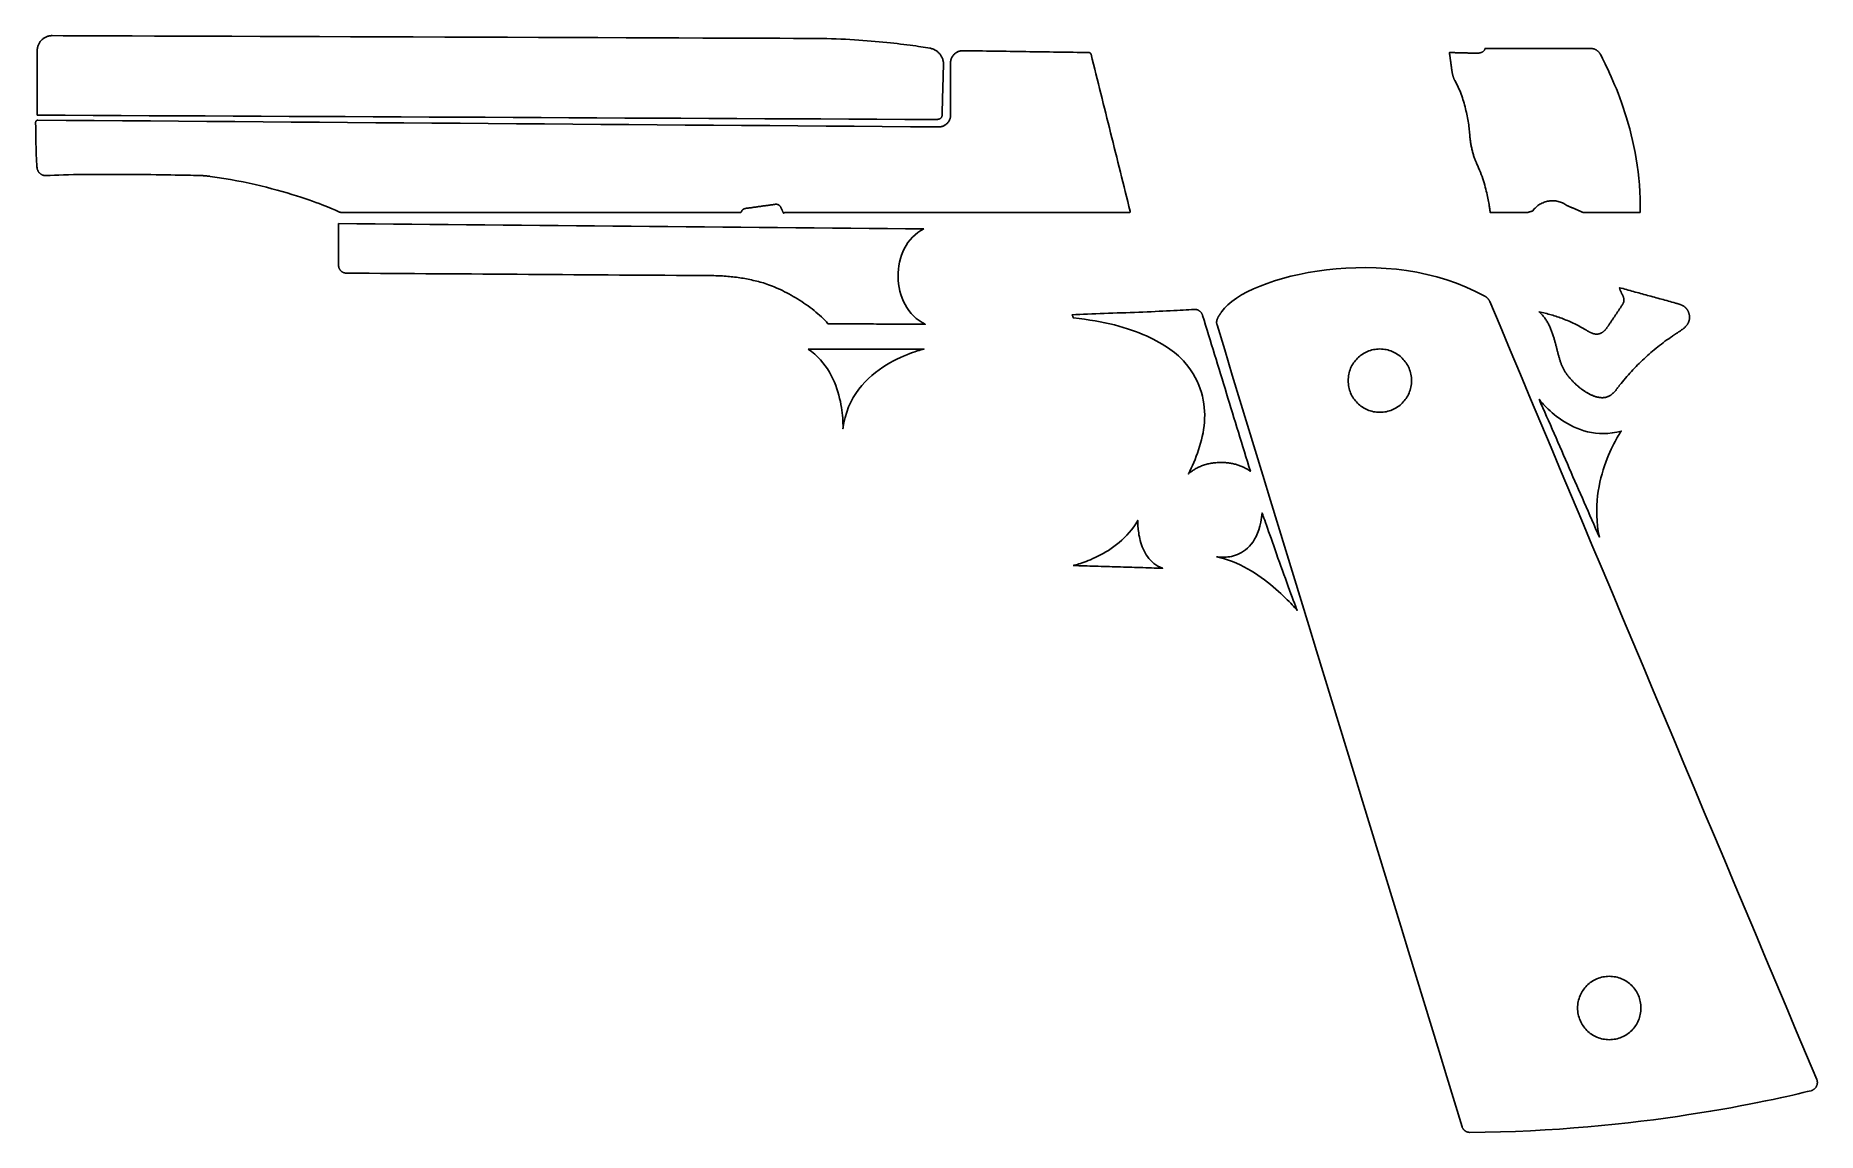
# Model space of a CAD drawing. Header units: metres. Extents: x 10 to 149, y -140 to -54.
import ezdxf

# ---------------------------------------------------------------- set-up
doc = ezdxf.new("R2010")
doc.units = ezdxf.units.M

msp = doc.modelspace()

# ---------------------------------------------------------------- linework, layer by layer
for points in [[(80.49387, -56.238902), (80.4926, -56.180482), (80.48879, -56.12257), (80.48244, -56.06542), (80.47355, -56.009032), (80.46212, -55.953406), (80.448404, -55.898542), (80.432402, -55.844694), (80.414114, -55.791862), (80.39354, -55.740046), (80.37068, -55.689246), (80.345788, -55.639716), (80.318864, -55.591202), (80.289908, -55.543958), (80.25892, -55.498238), (80.226154, -55.453788), (80.191356, -55.410862), (80.15478, -55.36946), (80.116426, -55.329582), (80.076548, -55.291482), (80.034892, -55.25516), (79.991712, -55.220616), (79.947008, -55.18785), (79.90078, -55.156862), (79.853028, -55.127906), (79.804006, -55.100982), (79.75346, -55.07609), (79.701644, -55.053484), (79.648558, -55.033164), (79.594456, -55.01513), (79.539084, -54.999382), (79.482696, -54.98592), (79.425292, -54.974998), (79.266034, -54.948582), (79.09687, -54.92115), (78.9178, -54.892956), (78.728824, -54.864), (78.53045, -54.834282), (78.322678, -54.804056), (78.105762, -54.773322), (77.879702, -54.742334), (77.645006, -54.711092), (77.401674, -54.67985), (77.14996, -54.648608), (76.889864, -54.61762), (76.62164, -54.586886), (76.345542, -54.55666), (76.061824, -54.526942), (75.770486, -54.497732), (75.471782, -54.469284), (75.165966, -54.441852), (74.853292, -54.415436), (74.53376, -54.390036), (74.207624, -54.365906), (73.875138, -54.343046), (73.536302, -54.32171), (73.19137, -54.301898), (72.840596, -54.283864), (72.484234, -54.267608), (72.122284, -54.253384), (71.755, -54.241192), (71.382636, -54.231032), (71.005446, -54.223412), (70.62343, -54.218078), (70.236842, -54.215284), (69.616828, -54.212998), (68.773548, -54.209696), (67.721226, -54.205632), (66.474086, -54.20106), (65.046606, -54.195726), (63.453264, -54.189884), (61.708538, -54.18328), (59.826652, -54.176168), (57.82183, -54.168802), (55.708804, -54.160928), (53.501798, -54.1528), (51.215036, -54.144164), (48.86325, -54.135274), (46.460664, -54.126384), (44.021502, -54.11724), (41.560242, -54.108096), (39.091362, -54.098952), (36.62934, -54.089808), (34.1884, -54.080664), (31.782766, -54.071774), (29.42717, -54.063138), (27.135836, -54.054502), (24.922988, -54.046374), (22.803358, -54.0385), (20.790916, -54.031134), (18.900394, -54.024022), (17.146016, -54.017418), (15.54226, -54.011576), (14.10335, -54.006242), (12.843764, -54.00167), (11.77798, -53.997606), (10.920222, -53.994304), (10.859516, -53.995574), (10.799572, -53.999892), (10.74039, -54.007258), (10.682224, -54.017418), (10.625074, -54.030372), (10.56894, -54.04612), (10.514076, -54.064408), (10.460482, -54.08549), (10.408158, -54.109112), (10.357358, -54.13502), (10.307828, -54.163214), (10.259822, -54.193948), (10.213594, -54.226714), (10.16889, -54.261766), (10.125964, -54.29885), (10.08507, -54.337966), (10.045954, -54.37886), (10.00887, -54.421532), (9.973818, -54.465982), (9.940798, -54.51221), (9.910064, -54.560216), (9.881616, -54.609746), (9.855454, -54.660546), (9.831832, -54.71287), (9.81075, -54.766464), (9.792208, -54.821328), (9.776206, -54.877462), (9.762998, -54.934612), (9.752584, -54.992778), (9.744964, -55.05196), (9.740392, -55.111904), (9.738868, -55.17261), (9.738868, -55.329836), (9.738868, -55.487062), (9.738868, -55.644288), (9.738868, -55.801514), (9.738868, -55.95874), (9.738868, -56.115966), (9.738868, -56.273192), (9.738868, -56.430418), (9.738868, -56.587644), (9.738868, -56.74487), (9.738868, -56.902096), (9.738868, -57.059322), (9.738868, -57.216548), (9.738868, -57.373774), (9.738868, -57.531), (9.738868, -57.688226), (9.738868, -57.845452), (9.738868, -58.002678), (9.738868, -58.159904), (9.738868, -58.31713), (9.738868, -58.474356), (9.738868, -58.631582), (9.738868, -58.788808), (9.738868, -58.946034), (9.738868, -59.10326), (9.738868, -59.260486), (9.738868, -59.417712), (9.738868, -59.574938), (9.738868, -59.732164), (9.738868, -59.88939), (9.738868, -60.046616), (9.738868, -60.203842), (11.92403, -60.21451), (14.109192, -60.225178), (16.294354, -60.235846), (18.479516, -60.246514), (20.664678, -60.257182), (22.84984, -60.26785), (25.035002, -60.278518), (27.220164, -60.289186), (29.405326, -60.299854), (31.590488, -60.310522), (33.77565, -60.32119), (35.960812, -60.331858), (38.145974, -60.342526), (40.331136, -60.353194), (42.516298, -60.363862), (44.70146, -60.37453), (46.886622, -60.385198), (49.071784, -60.395866), (51.256946, -60.406534), (53.442108, -60.417202), (55.62727, -60.42787), (57.812432, -60.438538), (59.997594, -60.449206), (62.182756, -60.459874), (64.367918, -60.470542), (66.55308, -60.48121), (68.738242, -60.491878), (70.923404, -60.502546), (73.108566, -60.513214), (75.293728, -60.523882), (77.47889, -60.53455), (79.664052, -60.545218), (79.701136, -60.545472), (79.737712, -60.545726), (79.77378, -60.545726), (79.80934, -60.545726), (79.844392, -60.545472), (79.878682, -60.54471), (79.91221, -60.543694), (79.944976, -60.54217), (79.97698, -60.540138), (80.008222, -60.537344), (80.038448, -60.533788), (80.067658, -60.52947), (80.096106, -60.52439), (80.123284, -60.518294), (80.149446, -60.511182), (80.174592, -60.503054), (80.198468, -60.493656), (80.221074, -60.482988), (80.242664, -60.47105), (80.26273, -60.457842), (80.281526, -60.44311), (80.299052, -60.426854), (80.315054, -60.40882), (80.329532, -60.389008), (80.342486, -60.367418), (80.353916, -60.34405), (80.363568, -60.31865), (80.371696, -60.291218), (80.378046, -60.261754), (80.382618, -60.230258), (80.385412, -60.196476), (80.386428, -60.160408), (80.38973, -60.03798), (80.393032, -59.915552), (80.396334, -59.793124), (80.399636, -59.670696), (80.402938, -59.548268), (80.40624, -59.42584), (80.409542, -59.303412), (80.412844, -59.180984), (80.416146, -59.058556), (80.419448, -58.936128), (80.42275, -58.8137), (80.426052, -58.691272), (80.429354, -58.568844), (80.432656, -58.446416), (80.435958, -58.323988), (80.43926, -58.20156), (80.442562, -58.079132), (80.445864, -57.956704), (80.449166, -57.834276), (80.452468, -57.711848), (80.45577, -57.58942), (80.459072, -57.466992), (80.462374, -57.344564), (80.465676, -57.222136), (80.468978, -57.099708), (80.47228, -56.97728), (80.475582, -56.854852), (80.478884, -56.732424), (80.482186, -56.609996), (80.485488, -56.487568), (80.48879, -56.36514), (80.492092, -56.242712)], [(91.855036, -55.316628), (91.547188, -55.312056), (91.23934, -55.307484), (90.931492, -55.302912), (90.623644, -55.29834), (90.315796, -55.293768), (90.007948, -55.289196), (89.7001, -55.284624), (89.392252, -55.280052), (89.084404, -55.27548), (88.776556, -55.270908), (88.468708, -55.266336), (88.16086, -55.261764), (87.853012, -55.257192), (87.545164, -55.25262), (87.237316, -55.248048), (86.929468, -55.243476), (86.62162, -55.238904), (86.313772, -55.234332), (86.005924, -55.22976), (85.698076, -55.225188), (85.390228, -55.220616), (85.08238, -55.216044), (84.774532, -55.211472), (84.466684, -55.2069), (84.158836, -55.202328), (83.850988, -55.197756), (83.54314, -55.193184), (83.235292, -55.188612), (82.927444, -55.18404), (82.619596, -55.179468), (82.311748, -55.174896), (82.0039, -55.170324), (81.954878, -55.170832), (81.906618, -55.17388), (81.858866, -55.179214), (81.811876, -55.187088), (81.765648, -55.197248), (81.720436, -55.20944), (81.675986, -55.223918), (81.632552, -55.240428), (81.590134, -55.25897), (81.548986, -55.279544), (81.508854, -55.30215), (81.469992, -55.326534), (81.4324, -55.352696), (81.396332, -55.380636), (81.361534, -55.410354), (81.32826, -55.441596), (81.29651, -55.474362), (81.266284, -55.508652), (81.237836, -55.544466), (81.211166, -55.58155), (81.186274, -55.619904), (81.16316, -55.659528), (81.142078, -55.700422), (81.122774, -55.742586), (81.105502, -55.785766), (81.090516, -55.829962), (81.077562, -55.875174), (81.066894, -55.921148), (81.058512, -55.967884), (81.052416, -56.015382), (81.048606, -56.063642), (81.047336, -56.112664), (81.047336, -56.240172), (81.047336, -56.36768), (81.047336, -56.495188), (81.047336, -56.622696), (81.047336, -56.750204), (81.047336, -56.877712), (81.047336, -57.00522), (81.047336, -57.132728), (81.047336, -57.260236), (81.047336, -57.387744), (81.047336, -57.515252), (81.047336, -57.64276), (81.047336, -57.770268), (81.047336, -57.897776), (81.047336, -58.025284), (81.047336, -58.152792), (81.047336, -58.2803), (81.047336, -58.407808), (81.047336, -58.535316), (81.047336, -58.662824), (81.047336, -58.790332), (81.047336, -58.91784), (81.047336, -59.045348), (81.047336, -59.172856), (81.047336, -59.300364), (81.047336, -59.427872), (81.047336, -59.55538), (81.047336, -59.682888), (81.047336, -59.810396), (81.047336, -59.937904), (81.047336, -60.065412), (81.047336, -60.19292), (81.046066, -60.240926), (81.04251, -60.288424), (81.036668, -60.33516), (81.028286, -60.381134), (81.017872, -60.426346), (81.005172, -60.470796), (80.99044, -60.51423), (80.973676, -60.556648), (80.95488, -60.59805), (80.934052, -60.638182), (80.911446, -60.677298), (80.887062, -60.715144), (80.8609, -60.75172), (80.83296, -60.787026), (80.803496, -60.820808), (80.772508, -60.853066), (80.739996, -60.8838), (80.70596, -60.91301), (80.670654, -60.940696), (80.633824, -60.966604), (80.595724, -60.990734), (80.556608, -61.013086), (80.516222, -61.033406), (80.47482, -61.051948), (80.432402, -61.068458), (80.388968, -61.082936), (80.344518, -61.095382), (80.299306, -61.105542), (80.253332, -61.113416), (80.206596, -61.119004), (80.159098, -61.122306), (80.111092, -61.123068), (77.913738, -61.106558), (75.716384, -61.090048), (73.51903, -61.073538), (71.321676, -61.057028), (69.124322, -61.040518), (66.926968, -61.024008), (64.729614, -61.007498), (62.53226, -60.990988), (60.334906, -60.974478), (58.137552, -60.957968), (55.940198, -60.941458), (53.742844, -60.924948), (51.54549, -60.908438), (49.348136, -60.891928), (47.150782, -60.875418), (44.953428, -60.858908), (42.756074, -60.842398), (40.55872, -60.825888), (38.361366, -60.809378), (36.164012, -60.792868), (33.966658, -60.776358), (31.769304, -60.759848), (29.57195, -60.743338), (27.374596, -60.726828), (25.177242, -60.710318), (22.979888, -60.693808), (20.782534, -60.677298), (18.58518, -60.660788), (16.387826, -60.644278), (14.190472, -60.627768), (11.993118, -60.611258), (9.795764, -60.594748), (9.786366, -60.595002), (9.777222, -60.595764), (9.768332, -60.59678), (9.759442, -60.598304), (9.750806, -60.600336), (9.74217, -60.602622), (9.733788, -60.605416), (9.72566, -60.608718), (9.717786, -60.612274), (9.709912, -60.616338), (9.702292, -60.620656), (9.694926, -60.625482), (9.687814, -60.630562), (9.680956, -60.635896), (9.674352, -60.641484), (9.668256, -60.64758), (9.662414, -60.65393), (9.656826, -60.660534), (9.651492, -60.667392), (9.646412, -60.674504), (9.64184, -60.68187), (9.637522, -60.68949), (9.633712, -60.697364), (9.630156, -60.705492), (9.627108, -60.71362), (9.624314, -60.722002), (9.622028, -60.730638), (9.62025, -60.739274), (9.618726, -60.748164), (9.61771, -60.757308), (9.617202, -60.766452), (9.617202, -60.77585), (9.619234, -60.904374), (9.621266, -61.032644), (9.623298, -61.160406), (9.625076, -61.28766), (9.626854, -61.414406), (9.628632, -61.54039), (9.63041, -61.665612), (9.632188, -61.790072), (9.63422, -61.91377), (9.636252, -62.036452), (9.638284, -62.157864), (9.640316, -62.27826), (9.642602, -62.397386), (9.644888, -62.515242), (9.647428, -62.631574), (9.650222, -62.746382), (9.653016, -62.859666), (9.656064, -62.971172), (9.659366, -63.081154), (9.662922, -63.189104), (9.666732, -63.295276), (9.670796, -63.399416), (9.675114, -63.501524), (9.679686, -63.601346), (9.684512, -63.698882), (9.689846, -63.794132), (9.695434, -63.887096), (9.701276, -63.97752), (9.707626, -64.065404), (9.71423, -64.150494), (9.721342, -64.23279), (9.728962, -64.312292), (9.73328, -64.346328), (9.739122, -64.379856), (9.746488, -64.412622), (9.755378, -64.444626), (9.765792, -64.476122), (9.777476, -64.506856), (9.790684, -64.536828), (9.805162, -64.566038), (9.82091, -64.594232), (9.837928, -64.621664), (9.856216, -64.64808), (9.875774, -64.67348), (9.896348, -64.698118), (9.917938, -64.721486), (9.940798, -64.743838), (9.964674, -64.765174), (9.989312, -64.785494), (10.014966, -64.804544), (10.041636, -64.822324), (10.069068, -64.838834), (10.097262, -64.854074), (10.126218, -64.868044), (10.155936, -64.880744), (10.186162, -64.89192), (10.21715, -64.901826), (10.248646, -64.910208), (10.28065, -64.917066), (10.313162, -64.9224), (10.346182, -64.92621), (10.37971, -64.928242), (10.413492, -64.92875), (10.447782, -64.92748), (10.758678, -64.910462), (11.089386, -64.895222), (11.438382, -64.88176), (11.803888, -64.870076), (12.18438, -64.859916), (12.578334, -64.85128), (12.984226, -64.844168), (13.400532, -64.83858), (13.825474, -64.834262), (14.257528, -64.831214), (14.69517, -64.829182), (15.136622, -64.828166), (15.58036, -64.828166), (16.02486, -64.829182), (16.468598, -64.83096), (16.909796, -64.8335), (17.34693, -64.836802), (17.778476, -64.840612), (18.20291, -64.845184), (18.618454, -64.85001), (19.023584, -64.855344), (19.416776, -64.860932), (19.796506, -64.866774), (20.160996, -64.872616), (20.508722, -64.878458), (20.83816, -64.8843), (21.147786, -64.890142), (21.435822, -64.89573), (21.700744, -64.901064), (21.941028, -64.906144), (22.15515, -64.910716), (22.341332, -64.915034), (22.36978, -64.915796), (22.398228, -64.916558), (22.426676, -64.91732), (22.455124, -64.918336), (22.483572, -64.919352), (22.51202, -64.920622), (22.540468, -64.921892), (22.568916, -64.923162), (22.597364, -64.924686), (22.625812, -64.92621), (22.65426, -64.927734), (22.682708, -64.929512), (22.711156, -64.93129), (22.739604, -64.933322), (22.767798, -64.935354), (22.795992, -64.937386), (22.824186, -64.939672), (22.85238, -64.941958), (22.880574, -64.944244), (22.908768, -64.946784), (22.936962, -64.949324), (22.965156, -64.952118), (22.99335, -64.954912), (23.021544, -64.95796), (23.049738, -64.961008), (23.077932, -64.964056), (23.106126, -64.967358), (23.13432, -64.97066), (23.162514, -64.974216), (23.190708, -64.977772), (23.218902, -64.981582), (23.247096, -64.985392), (23.782782, -65.062862), (24.307292, -65.145666), (24.820372, -65.23355), (25.321768, -65.326006), (25.810972, -65.422272), (26.287984, -65.522094), (26.752296, -65.624964), (27.203654, -65.730374), (27.64155, -65.837816), (28.065984, -65.946782), (28.476448, -66.057018), (28.872688, -66.167762), (29.25445, -66.27876), (29.62148, -66.389504), (29.97327, -66.499232), (30.30982, -66.60769), (30.630622, -66.71437), (30.935422, -66.818764), (31.223712, -66.920618), (31.495492, -67.01917), (31.750254, -67.114166), (31.987744, -67.204844), (32.207708, -67.29095), (32.409892, -67.371976), (32.593788, -67.447414), (32.759396, -67.516756), (32.906208, -67.579494), (33.033716, -67.63512), (33.14192, -67.683126), (33.230566, -67.723258), (33.299146, -67.754754), (33.347406, -67.77736), (33.349692, -67.778376), (33.351978, -67.779392), (33.354264, -67.780408), (33.35655, -67.781424), (33.358836, -67.78244), (33.361122, -67.783202), (33.363408, -67.783964), (33.365694, -67.784726), (33.36798, -67.785488), (33.370266, -67.78625), (33.372552, -67.787012), (33.374838, -67.787774), (33.377124, -67.788536), (33.37941, -67.789044), (33.381696, -67.789552), (33.383982, -67.79006), (33.386268, -67.790568), (33.388554, -67.791076), (33.39084, -67.791584), (33.393126, -67.792092), (33.395412, -67.792346), (33.397698, -67.7926), (33.399984, -67.792854), (33.40227, -67.793108), (33.404556, -67.793362), (33.406842, -67.793616), (33.409128, -67.79387), (33.411414, -67.794124), (33.413954, -67.794124), (33.416494, -67.794124), (33.419034, -67.794124), (33.421574, -67.794124), (34.39795, -67.794124), (35.374326, -67.794124), (36.350702, -67.794124), (37.327078, -67.794124), (38.303454, -67.794124), (39.27983, -67.794124), (40.256206, -67.794124), (41.232582, -67.794124), (42.208958, -67.794124), (43.185334, -67.794124), (44.16171, -67.794124), (45.138086, -67.794124), (46.114462, -67.794124), (47.090838, -67.794124), (48.067214, -67.794124), (49.04359, -67.794124), (50.019966, -67.794124), (50.996342, -67.794124), (51.972718, -67.794124), (52.949094, -67.794124), (53.92547, -67.794124), (54.901846, -67.794124), (55.878222, -67.794124), (56.854598, -67.794124), (57.830974, -67.794124), (58.80735, -67.794124), (59.783726, -67.794124), (60.760102, -67.794124), (61.736478, -67.794124), (62.712854, -67.794124), (63.68923, -67.794124), (64.665606, -67.794124), (64.666876, -67.793616), (64.668146, -67.793108), (64.669416, -67.7926), (64.670686, -67.792092), (64.671956, -67.791584), (64.673226, -67.791076), (64.674496, -67.790568), (64.675766, -67.79006), (64.677036, -67.789552), (64.678306, -67.789044), (64.679576, -67.788536), (64.680846, -67.788028), (64.682116, -67.78752), (64.683386, -67.787012), (64.684656, -67.786504), (64.685926, -67.785996), (64.687196, -67.785488), (64.688466, -67.78498), (64.689736, -67.784472), (64.691006, -67.783964), (64.692276, -67.783456), (64.693546, -67.782948), (64.694816, -67.78244), (64.696086, -67.781932), (64.697356, -67.781424), (64.698626, -67.780916), (64.699896, -67.780408), (64.701166, -67.7799), (64.702436, -67.779392), (64.703706, -67.778884), (64.704976, -67.778376), (64.706246, -67.777868), (64.710564, -67.763644), (64.71539, -67.749674), (64.72047, -67.735958), (64.726058, -67.722496), (64.732154, -67.709288), (64.738758, -67.696334), (64.74587, -67.683888), (64.753236, -67.671696), (64.76111, -67.659758), (64.769492, -67.648074), (64.778128, -67.636644), (64.787272, -67.625722), (64.79667, -67.615054), (64.806576, -67.604894), (64.816736, -67.594988), (64.82715, -67.585336), (64.838072, -67.576192), (64.849248, -67.567556), (64.860678, -67.559174), (64.872362, -67.5513), (64.884554, -67.54368), (64.897, -67.536568), (64.9097, -67.529964), (64.922654, -67.523868), (64.935862, -67.518026), (64.949324, -67.512692), (64.96304, -67.507866), (64.976756, -67.503548), (64.990726, -67.499738), (65.00495, -67.496436), (65.019428, -67.493642), (65.033906, -67.491356), (65.107058, -67.481196), (65.18021, -67.471036), (65.253362, -67.460876), (65.326514, -67.450716), (65.399666, -67.440556), (65.472818, -67.430396), (65.54597, -67.420236), (65.619122, -67.410076), (65.692274, -67.399916), (65.765426, -67.389756), (65.838578, -67.379596), (65.91173, -67.369436), (65.984882, -67.359276), (66.058034, -67.349116), (66.131186, -67.338956), (66.204338, -67.328796), (66.27749, -67.318636), (66.350642, -67.308476), (66.423794, -67.298316), (66.496946, -67.288156), (66.570098, -67.277996), (66.64325, -67.267836), (66.716402, -67.257676), (66.789554, -67.247516), (66.862706, -67.237356), (66.935858, -67.227196), (67.00901, -67.217036), (67.082162, -67.206876), (67.155314, -67.196716), (67.228466, -67.186556), (67.301618, -67.176396), (67.37477, -67.166236), (67.390772, -67.164458), (67.406774, -67.163188), (67.422776, -67.16268), (67.438778, -67.16268), (67.454526, -67.163442), (67.470274, -67.164712), (67.485768, -67.166744), (67.501262, -67.169284), (67.516502, -67.172332), (67.531488, -67.176142), (67.546474, -67.18046), (67.561206, -67.185286), (67.575684, -67.19062), (67.589908, -67.196716), (67.603878, -67.20332), (67.617594, -67.210432), (67.631056, -67.218052), (67.644264, -67.22618), (67.656964, -67.234816), (67.66941, -67.24396), (67.681602, -67.253612), (67.693286, -67.263772), (67.704716, -67.27444), (67.715638, -67.285616), (67.726306, -67.297046), (67.736466, -67.308984), (67.746118, -67.32143), (67.755262, -67.334384), (67.763898, -67.347592), (67.772026, -67.361308), (67.779646, -67.375278), (67.786758, -67.389756), (67.793108, -67.403472), (67.799458, -67.417188), (67.805808, -67.430904), (67.812158, -67.44462), (67.818508, -67.458336), (67.824858, -67.472052), (67.831208, -67.485768), (67.837558, -67.499484), (67.843908, -67.5132), (67.850258, -67.526916), (67.856608, -67.540632), (67.862958, -67.554348), (67.869308, -67.568064), (67.875658, -67.58178), (67.882008, -67.595496), (67.888358, -67.609212), (67.894708, -67.622928), (67.901058, -67.636644), (67.907408, -67.65036), (67.913758, -67.664076), (67.920108, -67.677792), (67.926458, -67.691508), (67.932808, -67.705224), (67.939158, -67.71894), (67.945508, -67.732656), (67.951858, -67.746372), (67.958208, -67.760088), (67.964558, -67.773804), (67.970908, -67.78752), (67.977258, -67.801236), (67.983608, -67.814952), (67.989958, -67.828668), (67.992752, -67.834002), (67.9958, -67.838574), (67.999102, -67.84213), (68.002404, -67.844924), (68.00596, -67.84721), (68.00977, -67.848734), (68.01358, -67.849496), (68.017644, -67.84975), (68.021962, -67.849496), (68.02628, -67.848734), (68.030852, -67.847464), (68.035424, -67.845686), (68.04025, -67.843654), (68.045076, -67.841368), (68.050156, -67.838828), (68.055236, -67.836034), (68.06057, -67.832986), (68.065904, -67.829938), (68.071492, -67.826636), (68.07708, -67.823334), (68.082668, -67.820032), (68.08851, -67.81673), (68.094352, -67.813682), (68.100194, -67.810634), (68.10629, -67.80784), (68.112386, -67.8053), (68.118482, -67.803014), (68.124578, -67.800982), (68.130928, -67.799458), (68.137278, -67.798188), (68.143628, -67.797426), (68.149978, -67.797172), (68.985638, -67.797172), (69.821298, -67.797172), (70.656958, -67.797172), (71.492618, -67.797172), (72.328278, -67.797172), (73.163938, -67.797172), (73.999598, -67.797172), (74.835258, -67.797172), (75.670918, -67.797172), (76.506578, -67.797172), (77.342238, -67.797172), (78.177898, -67.797172), (79.013558, -67.797172), (79.849218, -67.797172), (80.684878, -67.797172), (81.520538, -67.797172), (82.356198, -67.797172), (83.191858, -67.797172), (84.027518, -67.797172), (84.863178, -67.797172), (85.698838, -67.797172), (86.534498, -67.797172), (87.370158, -67.797172), (88.205818, -67.797172), (89.041478, -67.797172), (89.877138, -67.797172), (90.712798, -67.797172), (91.548458, -67.797172), (92.384118, -67.797172), (93.219778, -67.797172), (94.055438, -67.797172), (94.891098, -67.797172), (94.901766, -67.797172), (94.91218, -67.797426), (94.922594, -67.79768), (94.932754, -67.797934), (94.94266, -67.798188), (94.952312, -67.798442), (94.96171, -67.798696), (94.970854, -67.79895), (94.97949, -67.799204), (94.987872, -67.799204), (94.996, -67.799204), (95.00362, -67.79895), (95.010986, -67.798442), (95.018098, -67.79768), (95.024702, -67.796664), (95.030798, -67.795394), (95.03664, -67.79387), (95.041974, -67.791838), (95.0468, -67.789552), (95.051372, -67.786758), (95.055436, -67.783456), (95.058992, -67.779646), (95.06204, -67.775328), (95.06458, -67.770502), (95.066612, -67.765168), (95.067882, -67.759326), (95.068644, -67.752722), (95.068898, -67.74561), (95.06839, -67.737736), (95.067374, -67.7291), (95.06585, -67.719702), (95.063564, -67.709542), (94.968314, -67.32651), (94.873064, -66.943478), (94.777814, -66.560446), (94.682564, -66.177414), (94.587314, -65.794382), (94.492064, -65.41135), (94.396814, -65.028318), (94.301564, -64.645286), (94.206314, -64.262254), (94.111064, -63.879222), (94.015814, -63.49619), (93.920564, -63.113158), (93.825314, -62.730126), (93.730064, -62.347094), (93.634814, -61.964062), (93.539564, -61.58103), (93.444314, -61.197998), (93.349064, -60.814966), (93.253814, -60.431934), (93.158564, -60.048902), (93.063314, -59.66587), (92.968064, -59.282838), (92.872814, -58.899806), (92.777564, -58.516774), (92.682314, -58.133742), (92.587064, -57.75071), (92.491814, -57.367678), (92.396564, -56.984646), (92.301314, -56.601614), (92.206064, -56.218582), (92.110814, -55.83555), (92.015564, -55.452518), (92.013532, -55.445152), (92.011246, -55.43804), (92.008706, -55.431182), (92.005912, -55.424324), (92.002864, -55.41772), (91.999562, -55.411116), (91.996006, -55.404766), (91.992196, -55.39867), (91.988132, -55.392574), (91.983814, -55.386732), (91.979242, -55.381144), (91.974416, -55.37581), (91.96959, -55.37073), (91.96451, -55.36565), (91.959176, -55.360824), (91.953588, -55.356252), (91.948, -55.351934), (91.942158, -55.34787), (91.936062, -55.34406), (91.929966, -55.340504), (91.923616, -55.337202), (91.917266, -55.334154), (91.910662, -55.33136), (91.903804, -55.32882), (91.896946, -55.326534), (91.890088, -55.324502), (91.882976, -55.322724), (91.875864, -55.3212), (91.868498, -55.31993), (91.861132, -55.319168), (91.853766, -55.31866), (91.846146, -55.318406)], [(131.02209, -54.990492), (130.764534, -54.990492), (130.506978, -54.990492), (130.249422, -54.990492), (129.991866, -54.990492), (129.73431, -54.990492), (129.476754, -54.990492), (129.219198, -54.990492), (128.961642, -54.990492), (128.704086, -54.990492), (128.44653, -54.990492), (128.188974, -54.990492), (127.931418, -54.990492), (127.673862, -54.990492), (127.416306, -54.990492), (127.15875, -54.990492), (126.901194, -54.990492), (126.643638, -54.990492), (126.386082, -54.990492), (126.128526, -54.990492), (125.87097, -54.990492), (125.613414, -54.990492), (125.355858, -54.990492), (125.098302, -54.990492), (124.840746, -54.990492), (124.58319, -54.990492), (124.325634, -54.990492), (124.068078, -54.990492), (123.810522, -54.990492), (123.552966, -54.990492), (123.29541, -54.990492), (123.037854, -54.990492), (122.780298, -54.990492), (122.775726, -55.015638), (122.769376, -55.040022), (122.761248, -55.06339), (122.751342, -55.085996), (122.739912, -55.107586), (122.726958, -55.128414), (122.712734, -55.148226), (122.696986, -55.167276), (122.679968, -55.185564), (122.66168, -55.202836), (122.642376, -55.219346), (122.622056, -55.23484), (122.60072, -55.249572), (122.578368, -55.263542), (122.555254, -55.276496), (122.531378, -55.288688), (122.50674, -55.300118), (122.481594, -55.310532), (122.455686, -55.320184), (122.429524, -55.329074), (122.402854, -55.336948), (122.37593, -55.34406), (122.348752, -55.35041), (122.32132, -55.355744), (122.293888, -55.360316), (122.266456, -55.364126), (122.239024, -55.367174), (122.211592, -55.369206), (122.184414, -55.370476), (122.15749, -55.370984), (122.131074, -55.37073), (122.104912, -55.369714), (122.038872, -55.367936), (121.972832, -55.366158), (121.906792, -55.36438), (121.840752, -55.362602), (121.774712, -55.360824), (121.708672, -55.359046), (121.642632, -55.357268), (121.576592, -55.35549), (121.510552, -55.353712), (121.444512, -55.351934), (121.378472, -55.350156), (121.312432, -55.348378), (121.246392, -55.3466), (121.180352, -55.344822), (121.114312, -55.343044), (121.048272, -55.341266), (120.982232, -55.339488), (120.916192, -55.33771), (120.850152, -55.335932), (120.784112, -55.334154), (120.718072, -55.332376), (120.652032, -55.330598), (120.585992, -55.32882), (120.519952, -55.327042), (120.453912, -55.325264), (120.387872, -55.323486), (120.321832, -55.321708), (120.255792, -55.31993), (120.189752, -55.318152), (120.123712, -55.316374), (120.057672, -55.314596), (119.991632, -55.312818), (119.997474, -55.35549), (120.003316, -55.398162), (120.009158, -55.440834), (120.015, -55.483506), (120.020842, -55.526178), (120.026684, -55.56885), (120.032526, -55.611522), (120.038368, -55.654194), (120.04421, -55.696866), (120.050052, -55.739538), (120.055894, -55.78221), (120.061736, -55.824882), (120.067578, -55.867554), (120.07342, -55.910226), (120.079262, -55.952898), (120.085104, -55.99557), (120.090946, -56.038242), (120.096788, -56.080914), (120.10263, -56.123586), (120.108472, -56.166258), (120.114314, -56.20893), (120.120156, -56.251602), (120.125998, -56.294274), (120.13184, -56.336946), (120.137682, -56.379618), (120.143524, -56.42229), (120.149366, -56.464962), (120.155208, -56.507634), (120.16105, -56.550306), (120.166892, -56.592978), (120.172734, -56.63565), (120.178576, -56.678322), (120.182386, -56.705246), (120.186196, -56.73217), (120.19026, -56.759094), (120.194578, -56.786018), (120.198896, -56.812942), (120.203468, -56.839866), (120.208294, -56.86679), (120.21312, -56.893714), (120.2182, -56.920638), (120.223534, -56.947562), (120.229122, -56.974232), (120.234964, -57.000902), (120.24106, -57.027572), (120.24741, -57.054242), (120.254014, -57.080658), (120.260872, -57.107074), (120.267984, -57.133236), (120.275604, -57.159398), (120.283478, -57.18556), (120.291606, -57.211468), (120.300242, -57.237376), (120.309132, -57.26303), (120.31853, -57.28843), (120.328182, -57.31383), (120.338342, -57.338976), (120.348756, -57.363868), (120.359678, -57.38876), (120.371108, -57.413398), (120.382792, -57.437782), (120.394984, -57.461912), (120.407684, -57.486042), (120.420892, -57.509918), (120.488456, -57.632854), (120.553988, -57.758584), (120.617234, -57.886854), (120.678448, -58.017664), (120.737376, -58.150506), (120.794272, -58.28538), (120.849136, -58.422032), (120.901714, -58.560208), (120.95226, -58.699908), (121.000774, -58.840624), (121.047256, -58.982356), (121.091706, -59.12485), (121.134124, -59.268106), (121.174764, -59.411616), (121.213372, -59.55538), (121.249948, -59.69889), (121.284746, -59.842146), (121.317512, -59.985148), (121.3485, -60.127388), (121.377456, -60.268612), (121.404634, -60.40882), (121.430034, -60.547758), (121.453402, -60.685172), (121.474992, -60.821062), (121.494804, -60.95492), (121.512838, -61.086746), (121.529094, -61.216286), (121.543826, -61.343286), (121.55678, -61.467492), (121.567956, -61.588904), (121.577354, -61.707268), (121.585228, -61.822076), (121.589292, -61.881766), (121.594372, -61.943488), (121.600722, -62.006988), (121.607834, -62.072012), (121.615962, -62.13856), (121.625106, -62.206632), (121.635266, -62.27572), (121.646188, -62.346078), (121.658126, -62.417452), (121.670826, -62.489588), (121.684288, -62.562232), (121.698766, -62.635384), (121.714006, -62.709044), (121.730008, -62.782958), (121.746772, -62.856872), (121.764044, -62.930786), (121.782078, -63.004446), (121.800874, -63.077852), (121.820178, -63.15075), (121.840244, -63.22314), (121.860818, -63.294768), (121.8819, -63.36538), (121.90349, -63.434976), (121.925588, -63.503556), (121.948194, -63.570866), (121.971308, -63.636652), (121.99493, -63.700914), (122.01906, -63.763398), (122.043444, -63.82385), (122.068336, -63.88227), (122.093482, -63.938658), (122.119136, -63.99276), (122.198384, -64.1604), (122.273568, -64.329056), (122.344942, -64.49822), (122.41276, -64.667638), (122.477022, -64.836802), (122.537728, -65.005458), (122.594878, -65.172844), (122.648726, -65.33896), (122.699272, -65.503044), (122.74677, -65.664842), (122.79122, -65.823846), (122.832622, -65.979802), (122.870976, -66.132202), (122.906536, -66.280538), (122.939556, -66.424556), (122.969782, -66.563748), (122.997468, -66.69786), (123.022868, -66.82613), (123.045728, -66.948558), (123.066556, -67.064382), (123.085098, -67.173348), (123.101608, -67.274948), (123.116086, -67.368928), (123.128532, -67.45478), (123.1392, -67.531996), (123.14809, -67.600322), (123.155456, -67.65925), (123.161298, -67.708526), (123.165616, -67.747388), (123.168664, -67.775836), (123.170442, -67.793108), (123.17095, -67.79895), (123.263152, -67.79895), (123.355354, -67.79895), (123.447556, -67.79895), (123.539758, -67.79895), (123.63196, -67.79895), (123.724162, -67.79895), (123.816364, -67.79895), (123.908566, -67.79895), (124.000768, -67.79895), (124.09297, -67.79895), (124.185172, -67.79895), (124.277374, -67.79895), (124.369576, -67.79895), (124.461778, -67.79895), (124.55398, -67.79895), (124.646182, -67.79895), (124.738384, -67.79895), (124.830586, -67.79895), (124.922788, -67.79895), (125.01499, -67.79895), (125.107192, -67.79895), (125.199394, -67.79895), (125.291596, -67.79895), (125.383798, -67.79895), (125.476, -67.79895), (125.568202, -67.79895), (125.660404, -67.79895), (125.752606, -67.79895), (125.844808, -67.79895), (125.93701, -67.79895), (126.029212, -67.79895), (126.121414, -67.79895), (126.133098, -67.795394), (126.144782, -67.791838), (126.156466, -67.788282), (126.16815, -67.784726), (126.179834, -67.78117), (126.191518, -67.777614), (126.203202, -67.774058), (126.214886, -67.770502), (126.22657, -67.766946), (126.238254, -67.76339), (126.249938, -67.759834), (126.261622, -67.756278), (126.273306, -67.752722), (126.28499, -67.749166), (126.296674, -67.74561), (126.308358, -67.742054), (126.320042, -67.738498), (126.331726, -67.734942), (126.34341, -67.731386), (126.355094, -67.72783), (126.366778, -67.724274), (126.378462, -67.720718), (126.390146, -67.717162), (126.40183, -67.713606), (126.413514, -67.71005), (126.425198, -67.706494), (126.436882, -67.702938), (126.448566, -67.699382), (126.46025, -67.695826), (126.471934, -67.69227), (126.483618, -67.688714), (126.495302, -67.685158), (126.554738, -67.606418), (126.617476, -67.531488), (126.683262, -67.460622), (126.751842, -67.39382), (126.823216, -67.331082), (126.89713, -67.272408), (126.973584, -67.217798), (127.052324, -67.167252), (127.133096, -67.12077), (127.215646, -67.078606), (127.299974, -67.040506), (127.385826, -67.006724), (127.473202, -66.977006), (127.561594, -66.951606), (127.651002, -66.930524), (127.741426, -66.91376), (127.832612, -66.901568), (127.924306, -66.893694), (128.016254, -66.890138), (128.108456, -66.891154), (128.200658, -66.896488), (128.292606, -66.906394), (128.3843, -66.920872), (128.475486, -66.939922), (128.56591, -66.963544), (128.655572, -66.991738), (128.744218, -67.024504), (128.831594, -67.062096), (128.9177, -67.10426), (129.002282, -67.15125), (129.085086, -67.202812), (129.166112, -67.2592), (129.205736, -67.276218), (129.24536, -67.293236), (129.284984, -67.310254), (129.324608, -67.327272), (129.364232, -67.34429), (129.403856, -67.361308), (129.44348, -67.378326), (129.483104, -67.395344), (129.522728, -67.412362), (129.562352, -67.42938), (129.601976, -67.446398), (129.6416, -67.463416), (129.681224, -67.480434), (129.720848, -67.497452), (129.760472, -67.51447), (129.800096, -67.531488), (129.83972, -67.548506), (129.879344, -67.565524), (129.918968, -67.582542), (129.958592, -67.59956), (129.998216, -67.616578), (130.03784, -67.633596), (130.077464, -67.650614), (130.117088, -67.667632), (130.156712, -67.68465), (130.196336, -67.701668), (130.23596, -67.718686), (130.275584, -67.735704), (130.315208, -67.752722), (130.354832, -67.76974), (130.394456, -67.786758), (130.43408, -67.803776), (130.572764, -67.803776), (130.711448, -67.803776), (130.850132, -67.803776), (130.988816, -67.803776), (131.1275, -67.803776), (131.266184, -67.803776), (131.404868, -67.803776), (131.543552, -67.803776), (131.682236, -67.803776), (131.82092, -67.803776), (131.959604, -67.803776), (132.098288, -67.803776), (132.236972, -67.803776), (132.375656, -67.803776), (132.51434, -67.803776), (132.653024, -67.803776), (132.791708, -67.803776), (132.930392, -67.803776), (133.069076, -67.803776), (133.20776, -67.803776), (133.346444, -67.803776), (133.485128, -67.803776), (133.623812, -67.803776), (133.762496, -67.803776), (133.90118, -67.803776), (134.039864, -67.803776), (134.178548, -67.803776), (134.317232, -67.803776), (134.455916, -67.803776), (134.5946, -67.803776), (134.733284, -67.803776), (134.871968, -67.803776), (134.882128, -67.256914), (134.877556, -66.715894), (134.85876, -66.181224), (134.826756, -65.653412), (134.782306, -65.132712), (134.726172, -64.619886), (134.659116, -64.115188), (134.5819, -63.619126), (134.49554, -63.131954), (134.400544, -62.654434), (134.297928, -62.18682), (134.188454, -61.72962), (134.072884, -61.283088), (133.95198, -60.847986), (133.826504, -60.424568), (133.697472, -60.013342), (133.565392, -59.614816), (133.43128, -59.229244), (133.295898, -58.857134), (133.160008, -58.498994), (133.024372, -58.155332), (132.889752, -57.826656), (132.75691, -57.51322), (132.626862, -57.215532), (132.50037, -56.9341), (132.377942, -56.669178), (132.260594, -56.421528), (132.149088, -56.191404), (132.04444, -55.979314), (131.947158, -55.785512), (131.858004, -55.61076), (131.777994, -55.455312), (131.764024, -55.42915), (131.749038, -55.40375), (131.73329, -55.378858), (131.71678, -55.354728), (131.699508, -55.331106), (131.681474, -55.308246), (131.662678, -55.286148), (131.643374, -55.264812), (131.623308, -55.244238), (131.60248, -55.224426), (131.581144, -55.205376), (131.5593, -55.187088), (131.536694, -55.169562), (131.51358, -55.152798), (131.489958, -55.136796), (131.465828, -55.121556), (131.44119, -55.107078), (131.416044, -55.093616), (131.39039, -55.080916), (131.364228, -55.068978), (131.337812, -55.058056), (131.310888, -55.047896), (131.28371, -55.038752), (131.256024, -55.03037), (131.228084, -55.023004), (131.19989, -55.016654), (131.171442, -55.01132), (131.14274, -55.006748), (131.113784, -55.003192), (131.084574, -55.000652), (131.05511, -54.999128), (131.025392, -54.99862)], [(78.96733, -69.082412), (77.539088, -69.069458), (76.110846, -69.056504), (74.682604, -69.04355), (73.254362, -69.030596), (71.82612, -69.017642), (70.397878, -69.004688), (68.969636, -68.991734), (67.541394, -68.97878), (66.113152, -68.965826), (64.68491, -68.952872), (63.256668, -68.939918), (61.828426, -68.926964), (60.400184, -68.91401), (58.971942, -68.901056), (57.5437, -68.888102), (56.115458, -68.875148), (54.687216, -68.862194), (53.258974, -68.84924), (51.830732, -68.836286), (50.40249, -68.823332), (48.974248, -68.810378), (47.546006, -68.797424), (46.117764, -68.78447), (44.689522, -68.771516), (43.26128, -68.758562), (41.833038, -68.745608), (40.404796, -68.732654), (38.976554, -68.7197), (37.548312, -68.706746), (36.12007, -68.693792), (34.691828, -68.680838), (33.263586, -68.667884), (33.263586, -68.76923), (33.263586, -68.870576), (33.263586, -68.971922), (33.263586, -69.073268), (33.263586, -69.174614), (33.263586, -69.27596), (33.263586, -69.377306), (33.263586, -69.478652), (33.263586, -69.579998), (33.263586, -69.681344), (33.263586, -69.78269), (33.263586, -69.884036), (33.263586, -69.985382), (33.263586, -70.086728), (33.263586, -70.188074), (33.263586, -70.28942), (33.263586, -70.390766), (33.263586, -70.492112), (33.263586, -70.593458), (33.263586, -70.694804), (33.263586, -70.79615), (33.263586, -70.897496), (33.263586, -70.998842), (33.263586, -71.100188), (33.263586, -71.201534), (33.263586, -71.30288), (33.263586, -71.404226), (33.263586, -71.505572), (33.263586, -71.606918), (33.263586, -71.708264), (33.263586, -71.80961), (33.263586, -71.910956), (33.264348, -71.943468), (33.266634, -71.975472), (33.270444, -72.006968), (33.275778, -72.037956), (33.282636, -72.068436), (33.290764, -72.098408), (33.300416, -72.127618), (33.311338, -72.15632), (33.32353, -72.18426), (33.336992, -72.211438), (33.351724, -72.237854), (33.367472, -72.263508), (33.38449, -72.288146), (33.402524, -72.312022), (33.421574, -72.334882), (33.44164, -72.356726), (33.462722, -72.377554), (33.48482, -72.397366), (33.50768, -72.416162), (33.531556, -72.433688), (33.556194, -72.449944), (33.581594, -72.465184), (33.607756, -72.479154), (33.63468, -72.491854), (33.662366, -72.50303), (33.69056, -72.512936), (33.719516, -72.521318), (33.74898, -72.52843), (33.778952, -72.534018), (33.809432, -72.538082), (33.84042, -72.540622), (33.871662, -72.541384), (34.760154, -72.54748), (35.648646, -72.553576), (36.537138, -72.559672), (37.42563, -72.565768), (38.314122, -72.571864), (39.202614, -72.57796), (40.091106, -72.584056), (40.979598, -72.590152), (41.86809, -72.596248), (42.756582, -72.602344), (43.645074, -72.60844), (44.533566, -72.614536), (45.422058, -72.620632), (46.31055, -72.626728), (47.199042, -72.632824), (48.087534, -72.63892), (48.976026, -72.645016), (49.864518, -72.651112), (50.75301, -72.657208), (51.641502, -72.663304), (52.529994, -72.6694), (53.418486, -72.675496), (54.306978, -72.681592), (55.19547, -72.687688), (56.083962, -72.693784), (56.972454, -72.69988), (57.860946, -72.705976), (58.749438, -72.712072), (59.63793, -72.718168), (60.526422, -72.724264), (61.414914, -72.73036), (62.303406, -72.736456), (62.43828, -72.736964), (62.573154, -72.738488), (62.708028, -72.741282), (62.842902, -72.745092), (62.977776, -72.750172), (63.11265, -72.756268), (63.24727, -72.763634), (63.38189, -72.772016), (63.51651, -72.781668), (63.650876, -72.79259), (63.785242, -72.804528), (63.919354, -72.817736), (64.053466, -72.832214), (64.187324, -72.847962), (64.321182, -72.86498), (64.454786, -72.883014), (64.588136, -72.902318), (64.721486, -72.922892), (64.854582, -72.944736), (64.987424, -72.968104), (65.120012, -72.992742), (65.252346, -73.01865), (65.384426, -73.045828), (65.516252, -73.074276), (65.647824, -73.104248), (65.779142, -73.13549), (65.910206, -73.168002), (66.041016, -73.202038), (66.171572, -73.237344), (66.30162, -73.274174), (66.431414, -73.312274), (66.560954, -73.351898), (66.698114, -73.396094), (66.839592, -73.445116), (66.985134, -73.49871), (67.134486, -73.556622), (67.28714, -73.618852), (67.442842, -73.6854), (67.601338, -73.756012), (67.76212, -73.830434), (67.924934, -73.908666), (68.089526, -73.990708), (68.255388, -74.076306), (68.42252, -74.16546), (68.59016, -74.257916), (68.758308, -74.353674), (68.926456, -74.45248), (69.09435, -74.554334), (69.261482, -74.658982), (69.427852, -74.766424), (69.592952, -74.876406), (69.756274, -74.988928), (69.917564, -75.103736), (70.076568, -75.22083), (70.233032, -75.34021), (70.386448, -75.461622), (70.536562, -75.584812), (70.68312, -75.70978), (70.825868, -75.836526), (70.964298, -75.964796), (71.097902, -76.09459), (71.22668, -76.225654), (71.350124, -76.357734), (71.46798, -76.491084), (71.705724, -76.492608), (71.943468, -76.494132), (72.181212, -76.495656), (72.418956, -76.49718), (72.6567, -76.498704), (72.894444, -76.500228), (73.132188, -76.501752), (73.369932, -76.503276), (73.607676, -76.5048), (73.84542, -76.506324), (74.083164, -76.507848), (74.320908, -76.509372), (74.558652, -76.510896), (74.796396, -76.51242), (75.03414, -76.513944), (75.271884, -76.515468), (75.509628, -76.516992), (75.747372, -76.518516), (75.985116, -76.52004), (76.22286, -76.521564), (76.460604, -76.523088), (76.698348, -76.524612), (76.936092, -76.526136), (77.173836, -76.52766), (77.41158, -76.529184), (77.649324, -76.530708), (77.887068, -76.532232), (78.124812, -76.533756), (78.362556, -76.53528), (78.6003, -76.536804), (78.838044, -76.538328), (79.075788, -76.539852), (78.822042, -76.403454), (78.584298, -76.24826), (78.362556, -76.075794), (78.156816, -75.887072), (77.967078, -75.683364), (77.793596, -75.46594), (77.636116, -75.23607), (77.494638, -74.995024), (77.369416, -74.744072), (77.260196, -74.484484), (77.167232, -74.217276), (77.09027, -73.943972), (77.029564, -73.665588), (76.985114, -73.383648), (76.956666, -73.099168), (76.944474, -72.813418), (76.948538, -72.527668), (76.968858, -72.243188), (77.005434, -71.960994), (77.058266, -71.68261), (77.127608, -71.409306), (77.213206, -71.142098), (77.31506, -70.882256), (77.43317, -70.631304), (77.56779, -70.390258), (77.718666, -70.160388), (77.886052, -69.942964), (78.069948, -69.739002), (78.2701, -69.550026), (78.486762, -69.377306), (78.719934, -69.221858), (78.969616, -69.084952)], [(121.571004, -139.63904), (121.545858, -139.638532), (121.520712, -139.637008), (121.49582, -139.634468), (121.471182, -139.631166), (121.446798, -139.626848), (121.422668, -139.621514), (121.399046, -139.615164), (121.375678, -139.608052), (121.352818, -139.599924), (121.330212, -139.591034), (121.308114, -139.581128), (121.28627, -139.57046), (121.264934, -139.55903), (121.244106, -139.546584), (121.223786, -139.533376), (121.203974, -139.519406), (121.18467, -139.504674), (121.166128, -139.48918), (121.148094, -139.472924), (121.130822, -139.45616), (121.114058, -139.438634), (121.098056, -139.420346), (121.082816, -139.40155), (121.068338, -139.381992), (121.054622, -139.361926), (121.041668, -139.341098), (121.029476, -139.319762), (121.018046, -139.297918), (121.007378, -139.275566), (120.997726, -139.252706), (120.988836, -139.229338), (120.980962, -139.205462), (120.383046, -137.248646), (119.78513, -135.29183), (119.187214, -133.335014), (118.589298, -131.378198), (117.991382, -129.421382), (117.393466, -127.464566), (116.79555, -125.50775), (116.197634, -123.550934), (115.599718, -121.594118), (115.001802, -119.637302), (114.403886, -117.680486), (113.80597, -115.72367), (113.208054, -113.766854), (112.610138, -111.810038), (112.012222, -109.853222), (111.414306, -107.896406), (110.81639, -105.93959), (110.218474, -103.982774), (109.620558, -102.025958), (109.022642, -100.069142), (108.424726, -98.112326), (107.82681, -96.15551), (107.228894, -94.198694), (106.630978, -92.241878), (106.033062, -90.285062), (105.435146, -88.328246), (104.83723, -86.37143), (104.239314, -84.414614), (103.641398, -82.457798), (103.043482, -80.500982), (102.445566, -78.544166), (101.84765, -76.58735), (101.83749, -76.55052), (101.829362, -76.514198), (101.82352, -76.478384), (101.81971, -76.442824), (101.817678, -76.407772), (101.817678, -76.373228), (101.819456, -76.338938), (101.823012, -76.304902), (101.828092, -76.271374), (101.834696, -76.2381), (101.842824, -76.20508), (101.852476, -76.172314), (101.863398, -76.139802), (101.87559, -76.107544), (101.889052, -76.075286), (101.90353, -76.043282), (101.919024, -76.011532), (101.935534, -75.979782), (101.95306, -75.948286), (101.971348, -75.91679), (101.990398, -75.885294), (102.009956, -75.854052), (102.030276, -75.82281), (102.051104, -75.791568), (102.072186, -75.760326), (102.093776, -75.729084), (102.11562, -75.697842), (102.137718, -75.666346), (102.159816, -75.63485), (102.181914, -75.603354), (102.204012, -75.571604), (102.22611, -75.539854), (102.436422, -75.272646), (102.697534, -75.008486), (103.007414, -74.74839), (103.363522, -74.493628), (103.763572, -74.24547), (104.205278, -74.004932), (104.686354, -73.773284), (105.204514, -73.551796), (105.757472, -73.341484), (106.342688, -73.143618), (106.95813, -72.959468), (107.601512, -72.79005), (108.270294, -72.636888), (108.96219, -72.500744), (109.675168, -72.383142), (110.406688, -72.284844), (111.154464, -72.207374), (111.91621, -72.151748), (112.68964, -72.119236), (113.472468, -72.111108), (114.262154, -72.12838), (115.056666, -72.172322), (115.853718, -72.244204), (116.65077, -72.345042), (117.445536, -72.476106), (118.235984, -72.638666), (119.019574, -72.833738), (119.79402, -73.062592), (120.557036, -73.326244), (121.306336, -73.626218), (122.039634, -73.96353), (122.754644, -74.339196), (122.770646, -74.34834), (122.786648, -74.357992), (122.802396, -74.367898), (122.81789, -74.378058), (122.83313, -74.388472), (122.848116, -74.39914), (122.862848, -74.410062), (122.87758, -74.421238), (122.892058, -74.432922), (122.906282, -74.44486), (122.920252, -74.457052), (122.933968, -74.469498), (122.94743, -74.482198), (122.960638, -74.495152), (122.973592, -74.50836), (122.986038, -74.521822), (122.99823, -74.535538), (123.010168, -74.549508), (123.021852, -74.563732), (123.033282, -74.57821), (123.044458, -74.592942), (123.055126, -74.607928), (123.06554, -74.622914), (123.0757, -74.638154), (123.085606, -74.653648), (123.095004, -74.669396), (123.104148, -74.685398), (123.113038, -74.701654), (123.12142, -74.718164), (123.129548, -74.734674), (123.137168, -74.751438), (123.144534, -74.768456), (123.942094, -76.666344), (124.739654, -78.564232), (125.537214, -80.46212), (126.334774, -82.360008), (127.132334, -84.257896), (127.929894, -86.155784), (128.727454, -88.053672), (129.525014, -89.95156), (130.322574, -91.849448), (131.120134, -93.747336), (131.917694, -95.645224), (132.715254, -97.543112), (133.512814, -99.441), (134.310374, -101.338888), (135.107934, -103.236776), (135.905494, -105.134664), (136.703054, -107.032552), (137.500614, -108.93044), (138.298174, -110.828328), (139.095734, -112.726216), (139.893294, -114.624104), (140.690854, -116.521992), (141.488414, -118.41988), (142.285974, -120.317768), (143.083534, -122.215656), (143.881094, -124.113544), (144.678654, -126.011432), (145.476214, -127.90932), (146.273774, -129.807208), (147.071334, -131.705096), (147.868894, -133.602984), (148.666454, -135.500872), (148.679916, -135.535416), (148.691346, -135.570214), (148.70049, -135.605266), (148.707856, -135.640318), (148.71319, -135.675624), (148.716492, -135.710676), (148.717762, -135.745728), (148.717254, -135.780526), (148.714968, -135.81507), (148.71065, -135.84936), (148.704554, -135.883142), (148.69668, -135.91667), (148.687282, -135.94969), (148.676106, -135.981948), (148.663152, -136.013698), (148.648674, -136.044686), (148.632672, -136.074912), (148.615146, -136.104122), (148.596096, -136.13257), (148.575522, -136.160002), (148.553424, -136.186418), (148.530056, -136.211564), (148.505164, -136.23544), (148.479002, -136.258046), (148.45157, -136.279382), (148.422868, -136.299194), (148.392896, -136.317736), (148.361654, -136.334754), (148.329142, -136.349994), (148.295614, -136.36371), (148.260816, -136.375648), (148.225002, -136.385554), (147.934172, -136.457436), (147.597622, -136.53897), (147.216622, -136.629394), (146.791934, -136.727692), (146.324828, -136.833356), (145.816066, -136.945624), (145.267172, -137.06348), (144.678908, -137.186416), (144.052544, -137.31367), (143.388842, -137.444226), (142.689072, -137.577576), (141.954504, -137.712958), (141.1859, -137.849356), (140.38453, -137.986262), (139.55141, -138.12266), (138.687556, -138.258042), (137.794238, -138.391392), (136.872218, -138.522202), (135.922766, -138.649456), (134.946898, -138.772392), (133.945884, -138.890502), (132.92074, -139.00277), (131.872228, -139.108688), (130.801618, -139.20724), (129.71018, -139.297664), (128.598676, -139.379452), (127.468376, -139.451588), (126.320296, -139.51331), (125.155452, -139.563856), (123.975114, -139.602718), (122.780298, -139.62888), (121.57202, -139.64158)], [(138.70686, -75.73391), (138.701526, -75.712828), (138.695684, -75.691746), (138.689334, -75.670918), (138.68273, -75.65009), (138.675618, -75.629516), (138.667998, -75.608942), (138.660124, -75.588622), (138.651742, -75.568556), (138.642852, -75.54849), (138.633708, -75.528678), (138.624056, -75.50912), (138.61415, -75.489816), (138.603736, -75.470766), (138.592814, -75.451716), (138.581638, -75.43292), (138.569954, -75.414378), (138.558016, -75.39609), (138.54557, -75.378056), (138.53287, -75.360276), (138.519662, -75.343004), (138.5062, -75.325986), (138.49223, -75.309222), (138.478006, -75.292712), (138.463274, -75.276456), (138.448288, -75.260708), (138.432794, -75.245214), (138.417046, -75.229974), (138.40079, -75.215242), (138.38428, -75.200764), (138.367516, -75.186794), (138.350244, -75.173078), (138.332718, -75.15987), (138.313668, -75.146154), (138.294364, -75.132946), (138.274806, -75.119992), (138.254994, -75.107546), (138.234928, -75.095608), (138.214608, -75.083924), (138.194034, -75.072748), (138.173206, -75.061826), (138.152124, -75.051412), (138.131042, -75.041252), (138.109706, -75.031346), (138.088116, -75.021694), (138.066526, -75.01255), (138.044682, -75.00366), (138.022838, -74.995024), (138.00074, -74.986642), (137.978642, -74.978514), (137.95629, -74.97064), (137.933938, -74.962766), (137.911332, -74.955146), (137.888726, -74.94778), (137.86612, -74.940668), (137.843514, -74.933556), (137.820654, -74.926698), (137.797794, -74.91984), (137.774934, -74.913236), (137.752074, -74.906632), (137.729214, -74.900282), (137.706354, -74.893932), (137.683494, -74.887582), (137.660634, -74.881232), (137.637774, -74.874882), (137.501376, -74.837544), (137.364978, -74.800206), (137.22858, -74.762868), (137.092182, -74.72553), (136.955784, -74.688192), (136.819386, -74.650854), (136.682988, -74.613516), (136.54659, -74.576178), (136.410192, -74.53884), (136.273794, -74.501502), (136.137396, -74.464164), (136.000998, -74.426826), (135.8646, -74.389488), (135.728202, -74.35215), (135.591804, -74.314812), (135.455406, -74.277474), (135.319008, -74.240136), (135.18261, -74.202798), (135.046212, -74.16546), (134.909814, -74.128122), (134.773416, -74.090784), (134.637018, -74.053446), (134.50062, -74.016108), (134.364222, -73.97877), (134.227824, -73.941432), (134.091426, -73.904094), (133.955028, -73.866756), (133.81863, -73.829418), (133.682232, -73.79208), (133.545834, -73.754742), (133.409436, -73.717404), (133.273038, -73.680066), (133.279134, -73.714864), (133.286754, -73.749408), (133.295898, -73.783444), (133.306312, -73.817226), (133.317996, -73.851008), (133.330696, -73.884536), (133.344412, -73.91781), (133.35889, -73.95083), (133.37413, -73.98385), (133.389878, -74.016616), (133.406134, -74.049382), (133.422644, -74.081894), (133.439154, -74.114406), (133.455664, -74.146918), (133.472174, -74.179176), (133.48843, -74.211434), (133.504432, -74.243692), (133.519926, -74.27595), (133.534658, -74.308208), (133.548628, -74.34072), (133.561836, -74.373232), (133.574028, -74.405744), (133.58495, -74.43851), (133.594602, -74.471276), (133.602984, -74.504296), (133.609842, -74.537316), (133.614922, -74.57059), (133.618224, -74.604118), (133.619494, -74.6379), (133.618732, -74.671936), (133.615938, -74.706226), (133.610858, -74.74077), (133.608318, -74.753216), (133.605524, -74.765662), (133.602476, -74.777854), (133.599174, -74.790046), (133.595618, -74.802238), (133.591808, -74.814176), (133.587744, -74.826114), (133.583426, -74.838052), (133.578854, -74.84999), (133.574028, -74.861674), (133.568948, -74.873358), (133.563614, -74.885042), (133.55828, -74.896472), (133.552692, -74.907902), (133.54685, -74.919332), (133.541008, -74.930762), (133.534912, -74.941938), (133.528562, -74.953114), (133.522212, -74.96429), (133.515608, -74.975466), (133.509004, -74.986642), (133.5024, -74.997564), (133.495542, -75.008486), (133.488684, -75.019408), (133.481826, -75.03033), (133.474714, -75.041252), (133.467602, -75.052174), (133.46049, -75.062842), (133.453378, -75.07351), (133.446266, -75.084178), (133.439154, -75.094846), (133.432042, -75.105514), (133.4008, -75.15225), (133.369558, -75.198986), (133.338316, -75.245722), (133.307074, -75.292458), (133.275832, -75.339194), (133.24459, -75.38593), (133.213348, -75.432666), (133.182106, -75.479402), (133.150864, -75.526138), (133.119622, -75.572874), (133.08838, -75.61961), (133.057138, -75.666346), (133.025896, -75.713082), (132.994654, -75.759818), (132.963412, -75.806554), (132.93217, -75.85329), (132.900928, -75.900026), (132.869686, -75.946762), (132.838444, -75.993498), (132.807202, -76.040234), (132.77596, -76.08697), (132.744718, -76.133706), (132.713476, -76.180442), (132.682234, -76.227178), (132.650992, -76.273914), (132.61975, -76.32065), (132.588508, -76.367386), (132.557266, -76.414122), (132.526024, -76.460858), (132.494782, -76.507594), (132.46354, -76.55433), (132.432298, -76.601066), (132.413248, -76.62926), (132.393944, -76.657454), (132.374386, -76.685648), (132.354574, -76.713842), (132.334508, -76.742036), (132.314188, -76.77023), (132.293614, -76.79817), (132.272786, -76.825856), (132.25145, -76.853288), (132.22986, -76.880466), (132.207762, -76.90739), (132.18541, -76.933806), (132.16255, -76.959714), (132.139436, -76.985114), (132.115814, -77.010006), (132.091684, -77.034136), (132.0673, -77.057758), (132.042408, -77.080618), (132.017008, -77.102716), (131.9911, -77.123798), (131.964684, -77.144118), (131.93776, -77.163422), (131.910074, -77.18171), (131.88188, -77.198982), (131.853178, -77.215238), (131.823968, -77.230224), (131.793996, -77.244194), (131.763516, -77.256894), (131.732274, -77.268324), (131.700524, -77.27823), (131.668012, -77.286866), (131.634738, -77.293978), (131.601464, -77.299566), (131.568444, -77.30363), (131.535424, -77.30617), (131.502404, -77.307186), (131.469638, -77.306932), (131.436872, -77.305154), (131.40436, -77.302106), (131.371848, -77.297788), (131.339336, -77.292454), (131.307078, -77.28585), (131.27482, -77.27823), (131.242816, -77.269594), (131.210812, -77.259942), (131.179062, -77.249528), (131.147312, -77.238098), (131.115816, -77.225906), (131.08432, -77.212952), (131.053078, -77.19949), (131.021836, -77.185266), (130.990848, -77.170534), (130.95986, -77.155294), (130.929126, -77.139546), (130.898646, -77.12329), (130.868166, -77.10678), (130.83794, -77.090016), (130.807968, -77.072998), (130.777996, -77.055726), (130.748278, -77.0382), (130.718814, -77.020674), (130.68935, -77.003148), (130.66014, -76.985622), (130.631184, -76.968096), (130.526028, -76.905866), (130.420364, -76.844652), (130.313938, -76.784708), (130.20675, -76.72578), (130.099054, -76.668122), (129.990596, -76.61148), (129.88163, -76.556108), (129.772156, -76.502006), (129.66192, -76.44892), (129.551176, -76.397104), (129.439924, -76.346558), (129.328164, -76.297028), (129.215642, -76.248768), (129.102612, -76.201778), (128.989074, -76.156058), (128.875028, -76.111354), (128.760474, -76.06792), (128.645666, -76.025756), (128.53035, -75.984862), (128.414526, -75.945238), (128.298194, -75.906884), (128.181608, -75.8698), (128.064514, -75.833986), (127.947166, -75.799442), (127.82931, -75.766168), (127.7112, -75.734164), (127.592582, -75.70343), (127.47371, -75.673966), (127.354584, -75.645772), (127.23495, -75.618848), (127.115062, -75.593194), (126.99492, -75.56881), (127.051562, -75.619356), (127.106426, -75.671426), (127.159766, -75.724766), (127.211582, -75.779376), (127.261874, -75.835256), (127.310642, -75.892406), (127.35814, -75.950572), (127.404114, -76.010008), (127.448818, -76.07046), (127.491998, -76.131928), (127.533908, -76.194412), (127.574548, -76.257658), (127.613918, -76.32192), (127.652018, -76.386944), (127.689102, -76.45273), (127.724916, -76.519278), (127.759714, -76.586588), (127.793242, -76.65466), (127.825754, -76.72324), (127.85725, -76.792328), (127.88773, -76.861924), (127.917194, -76.932028), (127.945642, -77.00264), (127.973328, -77.07376), (127.999998, -77.145134), (128.025906, -77.216762), (128.051052, -77.288644), (128.075436, -77.36078), (128.099058, -77.432916), (128.121918, -77.505306), (128.144016, -77.577696), (128.165352, -77.650086), (128.18237, -77.709014), (128.199134, -77.768196), (128.215644, -77.827378), (128.2319, -77.88656), (128.247902, -77.945996), (128.26365, -78.005432), (128.279144, -78.064868), (128.294638, -78.124304), (128.309878, -78.18374), (128.325118, -78.243176), (128.340104, -78.302612), (128.35509, -78.362302), (128.370076, -78.421992), (128.385062, -78.481682), (128.400048, -78.541118), (128.415288, -78.600554), (128.430528, -78.65999), (128.445768, -78.719426), (128.461262, -78.778862), (128.47701, -78.838298), (128.492758, -78.897734), (128.50876, -78.956916), (128.525016, -79.016098), (128.541526, -79.07528), (128.558544, -79.134208), (128.575816, -79.193136), (128.593342, -79.252064), (128.611376, -79.310738), (128.629664, -79.369412), (128.64846, -79.427832), (128.667764, -79.486252), (128.687576, -79.544418), (128.707388, -79.600552), (128.728216, -79.655924), (128.749806, -79.710534), (128.772158, -79.764382), (128.795526, -79.817722), (128.819656, -79.8703), (128.844548, -79.92237), (128.870202, -79.973678), (128.896618, -80.024478), (128.923796, -80.07477), (128.951736, -80.124554), (128.980438, -80.173576), (129.009902, -80.22209), (129.040128, -80.270096), (129.071116, -80.317848), (129.102866, -80.365092), (129.135378, -80.411828), (129.168652, -80.458056), (129.202434, -80.50403), (129.236978, -80.549496), (129.272284, -80.594708), (129.308098, -80.639412), (129.344674, -80.683862), (129.381758, -80.728058), (129.419604, -80.772), (129.457958, -80.815688), (129.497074, -80.859122), (129.536698, -80.902302), (129.57683, -80.945228), (129.617724, -80.9879), (129.659126, -81.030318), (129.701036, -81.072736), (129.73304, -81.104486), (129.765298, -81.135982), (129.79781, -81.167224), (129.830576, -81.198212), (129.863596, -81.228946), (129.89687, -81.259426), (129.930398, -81.289398), (129.96418, -81.319116), (129.998216, -81.34858), (130.032506, -81.37779), (130.06705, -81.406746), (130.101848, -81.435448), (130.1369, -81.463896), (130.172206, -81.491836), (130.207766, -81.519522), (130.24358, -81.546954), (130.279648, -81.574132), (130.31597, -81.600802), (130.352546, -81.627218), (130.389376, -81.65338), (130.42646, -81.679288), (130.463798, -81.704688), (130.50139, -81.729834), (130.539236, -81.754726), (130.577336, -81.779364), (130.615436, -81.803494), (130.65379, -81.82737), (130.692398, -81.850992), (130.73126, -81.874106), (130.770376, -81.896966), (130.809746, -81.919572), (130.849116, -81.94167), (130.894328, -81.966308), (130.940048, -81.990438), (130.986276, -82.01406), (131.033266, -82.03692), (131.080764, -82.059272), (131.128516, -82.080862), (131.176776, -82.101436), (131.225544, -82.121248), (131.274566, -82.140044), (131.323842, -82.157824), (131.373626, -82.174588), (131.423664, -82.190082), (131.473702, -82.20456), (131.523994, -82.217768), (131.57454, -82.229706), (131.625086, -82.24012), (131.675632, -82.24901), (131.726178, -82.256376), (131.776724, -82.262218), (131.82727, -82.266536), (131.877562, -82.269076), (131.927854, -82.269838), (131.977892, -82.268822), (132.027676, -82.266028), (132.077206, -82.261202), (132.126482, -82.254344), (132.175504, -82.245454), (132.224272, -82.234278), (132.272532, -82.22107), (132.320284, -82.205576), (132.367528, -82.187796), (132.414264, -82.167476), (132.449824, -82.150204), (132.484622, -82.131916), (132.518404, -82.112612), (132.551424, -82.092292), (132.583682, -82.070956), (132.615178, -82.048604), (132.645912, -82.02549), (132.676138, -82.00136), (132.705602, -81.976468), (132.734558, -81.950814), (132.763006, -81.924652), (132.790692, -81.897728), (132.81787, -81.870296), (132.84454, -81.842356), (132.870956, -81.813908), (132.896864, -81.784952), (132.922518, -81.755488), (132.947664, -81.72577), (132.972556, -81.695798), (132.997194, -81.665572), (133.021578, -81.635092), (133.045708, -81.604358), (133.069584, -81.573624), (133.093206, -81.542636), (133.116828, -81.511648), (133.14045, -81.48066), (133.163818, -81.449672), (133.187186, -81.418938), (133.210554, -81.388204), (133.233922, -81.357724), (133.25729, -81.327498), (133.280912, -81.297526), (133.391402, -81.159858), (133.503162, -81.023206), (133.616192, -80.88757), (133.730492, -80.75295), (133.845808, -80.619346), (133.962394, -80.486758), (134.08025, -80.355186), (134.199122, -80.224884), (134.319264, -80.095598), (134.440676, -79.967582), (134.563104, -79.840582), (134.686802, -79.714852), (134.811516, -79.590138), (134.9375, -79.466694), (135.064754, -79.344266), (135.193024, -79.223108), (135.322564, -79.10322), (135.45312, -78.984602), (135.584946, -78.867254), (135.717788, -78.750922), (135.8519, -78.63586), (135.987028, -78.522068), (136.123426, -78.409546), (136.26084, -78.298548), (136.399524, -78.18882), (136.539224, -78.080362), (136.680194, -77.973174), (136.82218, -77.867256), (136.965436, -77.762862), (137.109708, -77.659738), (137.254996, -77.558138), (137.401554, -77.457808), (137.412476, -77.450442), (137.423398, -77.443076), (137.43432, -77.43571), (137.445242, -77.428344), (137.456164, -77.420978), (137.467086, -77.413612), (137.478008, -77.406246), (137.48893, -77.39888), (137.499852, -77.391514), (137.510774, -77.384148), (137.521696, -77.376782), (137.532618, -77.369416), (137.54354, -77.36205), (137.554462, -77.354684), (137.565384, -77.347318), (137.576306, -77.339952), (137.587228, -77.332586), (137.59815, -77.32522), (137.609072, -77.317854), (137.619994, -77.310742), (137.630916, -77.30363), (137.641838, -77.296518), (137.65276, -77.289406), (137.663682, -77.282294), (137.674604, -77.275182), (137.685526, -77.26807), (137.696702, -77.260958), (137.707878, -77.253846), (137.719054, -77.246734), (137.73023, -77.239622), (137.741406, -77.23251), (137.752582, -77.225398), (137.78611, -77.203808), (137.819638, -77.182218), (137.853166, -77.160374), (137.886948, -77.13853), (137.92073, -77.116432), (137.954258, -77.094334), (137.987786, -77.071982), (138.02106, -77.049376), (138.054334, -77.026516), (138.087354, -77.003402), (138.12012, -76.97978), (138.152378, -76.955904), (138.184382, -76.931774), (138.215878, -76.907136), (138.246866, -76.882244), (138.277346, -76.856844), (138.307318, -76.830936), (138.336782, -76.80452), (138.365484, -76.777596), (138.393678, -76.750164), (138.42111, -76.722224), (138.44778, -76.693776), (138.473434, -76.664566), (138.498326, -76.634848), (138.522202, -76.604368), (138.545316, -76.57338), (138.567414, -76.54163), (138.588242, -76.509118), (138.608054, -76.475844), (138.62685, -76.441808), (138.644376, -76.40701), (138.660632, -76.371196), (138.668506, -76.352654), (138.675872, -76.333858), (138.68273, -76.314808), (138.689334, -76.295758), (138.69543, -76.276454), (138.701018, -76.25715), (138.706352, -76.237846), (138.711178, -76.218288), (138.715496, -76.19873), (138.71956, -76.179172), (138.723116, -76.15936), (138.726418, -76.139548), (138.729212, -76.119736), (138.731498, -76.099924), (138.73353, -76.079858), (138.735054, -76.059792), (138.736324, -76.039726), (138.737086, -76.01966), (138.73734, -75.999594), (138.73734, -75.979528), (138.736832, -75.959462), (138.73607, -75.939396), (138.7348, -75.91933), (138.733276, -75.899264), (138.731244, -75.879198), (138.728958, -75.859132), (138.726164, -75.839066), (138.723116, -75.819254), (138.71956, -75.799442), (138.71575, -75.77963), (138.711432, -75.759818), (138.70686, -75.74026)], [(100.728272, -75.847448), (100.719128, -75.819254), (100.708714, -75.791568), (100.697284, -75.764644), (100.684838, -75.738482), (100.671376, -75.713082), (100.656898, -75.68819), (100.641404, -75.66406), (100.624894, -75.640692), (100.607368, -75.61834), (100.58908, -75.59675), (100.57003, -75.575922), (100.550218, -75.555856), (100.52939, -75.536806), (100.5078, -75.518518), (100.485702, -75.501246), (100.462842, -75.48499), (100.43922, -75.46975), (100.41509, -75.455526), (100.390452, -75.442318), (100.365052, -75.430126), (100.339144, -75.41895), (100.312728, -75.40879), (100.285804, -75.399646), (100.258626, -75.391772), (100.23094, -75.384914), (100.203, -75.379326), (100.174552, -75.375008), (100.14585, -75.371706), (100.116894, -75.369674), (100.087684, -75.368912), (100.05822, -75.36942), (100.028502, -75.371198), (99.848162, -75.385676), (99.652328, -75.3999), (99.442016, -75.414124), (99.217734, -75.428348), (98.980498, -75.442318), (98.73107, -75.456288), (98.470212, -75.470258), (98.198686, -75.483974), (97.917254, -75.49769), (97.626932, -75.511152), (97.328228, -75.524614), (97.021904, -75.538076), (96.708976, -75.551284), (96.390206, -75.564492), (96.066356, -75.5777), (95.738188, -75.590654), (95.406464, -75.603608), (95.071946, -75.616562), (94.735396, -75.629262), (94.397576, -75.641962), (94.059502, -75.654662), (93.721682, -75.667108), (93.385132, -75.679554), (93.050614, -75.692), (92.71889, -75.704192), (92.390722, -75.716384), (92.066872, -75.728576), (91.748102, -75.740514), (91.435174, -75.752452), (91.129104, -75.76439), (90.8304, -75.776328), (90.540078, -75.788012), (90.54338, -75.795886), (90.546682, -75.80376), (90.549984, -75.811634), (90.553286, -75.819508), (90.556334, -75.827382), (90.559382, -75.835256), (90.56243, -75.84313), (90.565478, -75.851004), (90.568526, -75.858878), (90.571574, -75.866752), (90.574622, -75.874626), (90.57767, -75.8825), (90.580718, -75.890374), (90.583766, -75.898248), (90.586814, -75.906122), (90.589862, -75.913996), (90.59291, -75.92187), (90.595958, -75.929744), (90.599006, -75.937618), (90.602054, -75.945492), (90.605102, -75.95362), (90.60815, -75.961748), (90.610944, -75.969876), (90.613738, -75.978004), (90.616532, -75.986132), (90.619326, -75.99426), (90.62212, -76.002388), (90.624914, -76.010516), (90.627708, -76.018644), (90.630502, -76.026772), (90.633296, -76.0349), (90.63609, -76.043028), (91.07424, -76.090018), (91.501468, -76.143612), (91.91752, -76.20381), (92.32265, -76.270104), (92.716858, -76.34224), (93.100144, -76.419964), (93.472508, -76.503022), (93.83395, -76.59116), (94.184724, -76.684124), (94.524576, -76.78166), (94.85376, -76.883514), (95.172276, -76.989432), (95.480124, -77.098906), (95.777304, -77.211936), (96.063816, -77.328268), (96.339914, -77.447394), (96.605344, -77.56906), (96.86036, -77.693266), (97.104962, -77.819504), (97.33915, -77.94752), (97.562924, -78.07706), (97.776284, -78.20787), (97.97923, -78.339696), (98.172016, -78.472284), (98.354388, -78.60538), (98.5266, -78.738476), (98.688652, -78.871572), (98.840544, -79.00416), (98.982276, -79.13624), (99.113848, -79.267304), (99.235514, -79.397352), (99.34702, -79.525876), (99.577144, -79.815182), (99.785932, -80.105758), (99.974146, -80.397604), (100.142548, -80.690466), (100.291646, -80.98409), (100.422456, -81.277968), (100.535486, -81.5721), (100.631244, -81.866232), (100.710746, -82.159856), (100.7745, -82.452972), (100.823268, -82.745072), (100.857812, -83.036156), (100.87864, -83.325716), (100.886514, -83.613752), (100.882196, -83.899756), (100.866448, -84.183728), (100.839778, -84.46516), (100.802948, -84.743798), (100.75672, -85.019642), (100.701856, -85.292184), (100.638864, -85.56117), (100.568506, -85.8266), (100.491544, -86.087966), (100.40874, -86.345014), (100.320602, -86.59749), (100.227892, -86.845394), (100.131372, -87.088218), (100.03155, -87.325708), (99.929188, -87.55761), (99.825048, -87.78367), (99.719892, -88.003634), (99.614482, -88.217248), (99.674172, -88.166702), (99.735132, -88.117426), (99.797362, -88.06942), (99.860862, -88.022684), (99.925632, -87.977218), (99.991672, -87.933022), (100.058982, -87.890096), (100.127562, -87.84844), (100.197412, -87.808308), (100.268532, -87.769446), (100.340922, -87.732108), (100.414582, -87.696294), (100.489512, -87.662004), (100.565712, -87.629238), (100.643182, -87.597996), (100.721922, -87.568278), (100.801932, -87.540084), (100.883212, -87.513414), (100.966016, -87.488522), (101.05009, -87.465408), (101.135434, -87.443818), (101.222048, -87.424006), (101.309932, -87.405972), (101.399086, -87.389716), (101.48951, -87.375238), (101.581204, -87.362538), (101.674168, -87.35187), (101.768656, -87.34298), (101.864414, -87.336122), (101.961442, -87.331042), (102.05974, -87.327994), (102.159308, -87.326978), (102.246176, -87.32774), (102.332028, -87.330026), (102.416864, -87.333836), (102.500684, -87.33917), (102.583488, -87.346028), (102.665276, -87.354156), (102.746302, -87.363808), (102.826312, -87.37473), (102.905306, -87.387176), (102.983284, -87.400892), (103.060246, -87.416132), (103.136192, -87.432642), (103.211122, -87.450422), (103.285036, -87.469472), (103.358188, -87.489792), (103.430324, -87.511382), (103.501444, -87.534242), (103.571548, -87.558372), (103.640636, -87.583772), (103.708708, -87.610188), (103.775764, -87.637874), (103.842058, -87.66683), (103.907336, -87.696802), (103.971598, -87.728044), (104.034844, -87.760302), (104.097074, -87.793576), (104.158288, -87.827866), (104.21874, -87.863172), (104.278176, -87.899748), (104.336596, -87.93734), (104.394, -87.975694), (104.450388, -88.015064), (104.334056, -87.634826), (104.217724, -87.254588), (104.101392, -86.87435), (103.98506, -86.494112), (103.868728, -86.113874), (103.752396, -85.733636), (103.636064, -85.353398), (103.519732, -84.97316), (103.4034, -84.592922), (103.287068, -84.212684), (103.170736, -83.832446), (103.054404, -83.452208), (102.938072, -83.07197), (102.82174, -82.691732), (102.705408, -82.311494), (102.589076, -81.931256), (102.472744, -81.551018), (102.356412, -81.17078), (102.24008, -80.790542), (102.123748, -80.410304), (102.007416, -80.030066), (101.891084, -79.649828), (101.774752, -79.26959), (101.65842, -78.889352), (101.542088, -78.509114), (101.425756, -78.128876), (101.309424, -77.748638), (101.193092, -77.3684), (101.07676, -76.988162), (100.960428, -76.607924), (100.844096, -76.227686), (100.727764, -75.847448)], [(69.926708, -78.476856), (70.20941, -78.476856), (70.492112, -78.476856), (70.774814, -78.476856), (71.057516, -78.476856), (71.340218, -78.476856), (71.62292, -78.476856), (71.905622, -78.476856), (72.188324, -78.476856), (72.471026, -78.476856), (72.753728, -78.476856), (73.03643, -78.476856), (73.319132, -78.476856), (73.601834, -78.476856), (73.884536, -78.476856), (74.167238, -78.476856), (74.44994, -78.476856), (74.732642, -78.476856), (75.015344, -78.476856), (75.298046, -78.476856), (75.580748, -78.476856), (75.86345, -78.476856), (76.146152, -78.476856), (76.428854, -78.476856), (76.711556, -78.476856), (76.994258, -78.476856), (77.27696, -78.476856), (77.559662, -78.476856), (77.842364, -78.476856), (78.125066, -78.476856), (78.407768, -78.476856), (78.69047, -78.476856), (78.973172, -78.476856), (78.956662, -78.480412), (78.908656, -78.491588), (78.830932, -78.510892), (78.725776, -78.538832), (78.594966, -78.575916), (78.440534, -78.622398), (78.264258, -78.678786), (78.068424, -78.745588), (77.85481, -78.823312), (77.625702, -78.912466), (77.382878, -79.013304), (77.12837, -79.126588), (76.86421, -79.252572), (76.592176, -79.391764), (76.314554, -79.544672), (76.033122, -79.711804), (75.749912, -79.893668), (75.466956, -80.090518), (75.186286, -80.303116), (74.909934, -80.531716), (74.639678, -80.776826), (74.377804, -81.038954), (74.12609, -81.318608), (73.886568, -81.616042), (73.66127, -81.932018), (73.451974, -82.26679), (73.260966, -82.620866), (73.090024, -82.994754), (72.94118, -83.388962), (72.816466, -83.803744), (72.717914, -84.239862), (72.647556, -84.69757), (72.648064, -84.685378), (72.649334, -84.64931), (72.650604, -84.590636), (72.651112, -84.510626), (72.650604, -84.41055), (72.648064, -84.291424), (72.643238, -84.154772), (72.635364, -84.001356), (72.62368, -83.8327), (72.607678, -83.64982), (72.58685, -83.453986), (72.560434, -83.246468), (72.527922, -83.028536), (72.488806, -82.801206), (72.442324, -82.565748), (72.387714, -82.323178), (72.324468, -82.07502), (72.252078, -81.82229), (72.169782, -81.566004), (72.077072, -81.307686), (71.973186, -81.048352), (71.857616, -80.789272), (71.729854, -80.531716), (71.589138, -80.2767), (71.43496, -80.025494), (71.266558, -79.779368), (71.083424, -79.539592), (70.884796, -79.307182), (70.670166, -79.083408), (70.439026, -78.86954), (70.190614, -78.666594), (69.924422, -78.476094)], [(117.034564, -80.937862), (117.031262, -81.065116), (117.02161, -81.190846), (117.005862, -81.314544), (116.984018, -81.436464), (116.956332, -81.556098), (116.923058, -81.673446), (116.884196, -81.788508), (116.84, -81.900776), (116.79047, -82.01025), (116.73586, -82.11693), (116.676424, -82.220562), (116.612162, -82.320892), (116.543074, -82.41792), (116.469668, -82.511392), (116.391944, -82.601054), (116.310156, -82.686906), (116.224304, -82.768694), (116.134642, -82.846418), (116.04117, -82.919824), (115.944142, -82.988912), (115.843812, -83.053174), (115.74018, -83.11261), (115.6335, -83.16722), (115.524026, -83.21675), (115.411758, -83.260946), (115.296696, -83.299808), (115.179348, -83.333082), (115.059714, -83.360768), (114.937794, -83.382612), (114.814096, -83.39836), (114.688366, -83.408012), (114.561112, -83.411314), (114.433858, -83.408012), (114.308128, -83.39836), (114.18443, -83.382612), (114.06251, -83.360768), (113.942876, -83.333082), (113.825528, -83.299808), (113.710466, -83.260946), (113.598198, -83.21675), (113.488724, -83.16722), (113.382044, -83.11261), (113.278412, -83.053174), (113.178082, -82.988912), (113.081054, -82.919824), (112.987582, -82.846418), (112.89792, -82.768694), (112.812068, -82.686906), (112.73028, -82.601054), (112.652556, -82.511392), (112.57915, -82.41792), (112.510062, -82.320892), (112.4458, -82.220562), (112.386364, -82.11693), (112.331754, -82.01025), (112.282224, -81.900776), (112.238028, -81.788508), (112.199166, -81.673446), (112.165892, -81.556098), (112.138206, -81.436464), (112.116362, -81.314544), (112.100614, -81.190846), (112.090962, -81.065116), (112.08766, -80.937862), (112.090962, -80.810608), (112.100614, -80.684878), (112.116362, -80.56118), (112.138206, -80.43926), (112.165892, -80.319626), (112.199166, -80.202278), (112.238028, -80.087216), (112.282224, -79.974948), (112.331754, -79.865474), (112.386364, -79.758794), (112.4458, -79.655162), (112.510062, -79.554832), (112.57915, -79.457804), (112.652556, -79.364332), (112.73028, -79.27467), (112.812068, -79.188818), (112.89792, -79.10703), (112.987582, -79.029306), (113.081054, -78.9559), (113.178082, -78.886812), (113.278412, -78.82255), (113.382044, -78.763114), (113.488724, -78.708504), (113.598198, -78.658974), (113.710466, -78.614778), (113.825528, -78.575916), (113.942876, -78.542642), (114.06251, -78.514956), (114.18443, -78.493112), (114.308128, -78.477364), (114.433858, -78.467712), (114.561112, -78.46441), (114.688366, -78.467712), (114.814096, -78.477364), (114.937794, -78.493112), (115.059714, -78.514956), (115.179348, -78.542642), (115.296696, -78.575916), (115.411758, -78.614778), (115.524026, -78.658974), (115.6335, -78.708504), (115.74018, -78.763114), (115.843812, -78.82255), (115.944142, -78.886812), (116.04117, -78.9559), (116.134642, -79.029306), (116.224304, -79.10703), (116.310156, -79.188818), (116.391944, -79.27467), (116.469668, -79.364332), (116.543074, -79.457804), (116.612162, -79.554832), (116.676424, -79.655162), (116.73586, -79.758794), (116.79047, -79.865474), (116.84, -79.974948), (116.884196, -80.087216), (116.923058, -80.202278), (116.956332, -80.319626), (116.984018, -80.43926), (117.005862, -80.56118), (117.02161, -80.684878), (117.031262, -80.810608), (117.034564, -80.937862)], [(126.994666, -82.38236), (127.002032, -82.39252), (127.024384, -82.42173), (127.061214, -82.46872), (127.112268, -82.531966), (127.177546, -82.609944), (127.25654, -82.701384), (127.34925, -82.804508), (127.455168, -82.918046), (127.574294, -83.04022), (127.706374, -83.16976), (127.851154, -83.305142), (128.00838, -83.445096), (128.177798, -83.587844), (128.359408, -83.732116), (128.552702, -83.876134), (128.75768, -84.018628), (128.973834, -84.158074), (129.201164, -84.292948), (129.439416, -84.42198), (129.688082, -84.543392), (129.947162, -84.655914), (130.216402, -84.758022), (130.495548, -84.848192), (130.7846, -84.9249), (131.08305, -84.986622), (131.390644, -85.032088), (131.707382, -85.05952), (132.03301, -85.067648), (132.36702, -85.054948), (132.709412, -85.019896), (133.059932, -84.960968), (133.418326, -84.876894), (133.410706, -84.887562), (133.388608, -84.919566), (133.353048, -84.972144), (133.305296, -85.045042), (133.246622, -85.137498), (133.178042, -85.249004), (133.100572, -85.379306), (133.015736, -85.527642), (132.924296, -85.693504), (132.827522, -85.876384), (132.726684, -86.075774), (132.622798, -86.291166), (132.517134, -86.522052), (132.410962, -86.767924), (132.305044, -87.028274), (132.200904, -87.30234), (132.099558, -87.589868), (132.002022, -87.89035), (131.909566, -88.203024), (131.82346, -88.527636), (131.74472, -88.863678), (131.674616, -89.210388), (131.614164, -89.567258), (131.564634, -89.934034), (131.527042, -90.309954), (131.502658, -90.69451), (131.492498, -91.087194), (131.497832, -91.487752), (131.519676, -91.895422), (131.5593, -92.309696), (131.61772, -92.730066), (131.696206, -93.156024), (131.549394, -92.81922), (131.402328, -92.482416), (131.255516, -92.145612), (131.108704, -91.808808), (130.961638, -91.472004), (130.814826, -91.1352), (130.66776, -90.798396), (130.520948, -90.461592), (130.374136, -90.124788), (130.22707, -89.787984), (130.080258, -89.45118), (129.933192, -89.114376), (129.78638, -88.777572), (129.639314, -88.440768), (129.492248, -88.103964), (129.345436, -87.76716), (129.19837, -87.430356), (129.051304, -87.093552), (128.904492, -86.756748), (128.757426, -86.419944), (128.61036, -86.08314), (128.463294, -85.746336), (128.316482, -85.409532), (128.169416, -85.072728), (128.02235, -84.735924), (127.875538, -84.39912), (127.728472, -84.062316), (127.581406, -83.725512), (127.434594, -83.388708), (127.287528, -83.051904), (127.140462, -82.7151), (126.993396, -82.378296)], [(101.808026, -94.693486), (101.81717, -94.695264), (101.84384, -94.699836), (101.88702, -94.70644), (101.945694, -94.713806), (102.018592, -94.721172), (102.104698, -94.727522), (102.202996, -94.73184), (102.312216, -94.73311), (102.431342, -94.730316), (102.559358, -94.722442), (102.694994, -94.708472), (102.837234, -94.687644), (102.985062, -94.658688), (103.137208, -94.620842), (103.292656, -94.572836), (103.45039, -94.513908), (103.60914, -94.443042), (103.76789, -94.359222), (103.92537, -94.261432), (104.080818, -94.148656), (104.232964, -94.019878), (104.380538, -93.874082), (104.522778, -93.710506), (104.65816, -93.52788), (104.785922, -93.325442), (104.904794, -93.102176), (105.01376, -92.856812), (105.111804, -92.588588), (105.197656, -92.296488), (105.2703, -91.979496), (105.32872, -91.63685), (105.371646, -91.26728), (105.377742, -91.284552), (105.395268, -91.335098), (105.423716, -91.416886), (105.462578, -91.528138), (105.511092, -91.666822), (105.568496, -91.83116), (105.634282, -92.019374), (105.707688, -92.229432), (105.788206, -92.459302), (105.875074, -92.707206), (105.967784, -92.971366), (106.065574, -93.24975), (106.167936, -93.540326), (106.274108, -93.841316), (106.383328, -94.150942), (106.495088, -94.467172), (106.60888, -94.788228), (106.723942, -95.112078), (106.839512, -95.436944), (106.955082, -95.760794), (107.06989, -96.08185), (107.183428, -96.39808), (107.294934, -96.707706), (107.4039, -97.008696), (107.509564, -97.299272), (107.611418, -97.577402), (107.7087, -97.841308), (107.800648, -98.088958), (107.886754, -98.318574), (107.96651, -98.528124), (108.0389, -98.71583), (108.10367, -98.879914), (108.095288, -98.869754), (108.070396, -98.840036), (108.029502, -98.79203), (107.97286, -98.727006), (107.900978, -98.64598), (107.814364, -98.550222), (107.713526, -98.440748), (107.598718, -98.318828), (107.470448, -98.185732), (107.329224, -98.042476), (107.1753, -97.890076), (107.009184, -97.730056), (106.831384, -97.563432), (106.642408, -97.39122), (106.44251, -97.21469), (106.232198, -97.035112), (106.01198, -96.853756), (105.78211, -96.671638), (105.54335, -96.489774), (105.2957, -96.309434), (105.039922, -96.131888), (104.77627, -95.958152), (104.505506, -95.789496), (104.22763, -95.62719), (103.943404, -95.47225), (103.653082, -95.325946), (103.357172, -95.189294), (103.056182, -95.063564), (102.750366, -94.950026), (102.440232, -94.849696), (102.126288, -94.763844), (101.808788, -94.693486)], [(90.617548, -95.373952), (90.627454, -95.371666), (90.656664, -95.364808), (90.704162, -95.353124), (90.768932, -95.33636), (90.849958, -95.314262), (90.946478, -95.28683), (91.057222, -95.253556), (91.181428, -95.214186), (91.31808, -95.16872), (91.466162, -95.11665), (91.624912, -95.057976), (91.79306, -94.992444), (91.969844, -94.919546), (92.154248, -94.839282), (92.345256, -94.751398), (92.541852, -94.65564), (92.743274, -94.551754), (92.948252, -94.439486), (93.156024, -94.318582), (93.365574, -94.189042), (93.575886, -94.050358), (93.786198, -93.902276), (93.99524, -93.744796), (94.20225, -93.57741), (94.406212, -93.400118), (94.60611, -93.212412), (94.800928, -93.014292), (94.989904, -92.805504), (95.171768, -92.585794), (95.345758, -92.354908), (95.510858, -92.112592), (95.666052, -91.858592), (95.665798, -91.866974), (95.665036, -91.891866), (95.664528, -91.932252), (95.664528, -91.987116), (95.66529, -92.055442), (95.667576, -92.136468), (95.67164, -92.229178), (95.677736, -92.332556), (95.686626, -92.445586), (95.698564, -92.567506), (95.714058, -92.6973), (95.733362, -92.834206), (95.756984, -92.977208), (95.785432, -93.12529), (95.81896, -93.277436), (95.858076, -93.432884), (95.903288, -93.590618), (95.955104, -93.749622), (96.013778, -93.90888), (96.079818, -94.06763), (96.153478, -94.224856), (96.235266, -94.379796), (96.32569, -94.53118), (96.425258, -94.6785), (96.534224, -94.820486), (96.653096, -94.956376), (96.782128, -95.085154), (96.922082, -95.205804), (97.072958, -95.31731), (97.235518, -95.41891), (97.410016, -95.509588), (97.59696, -95.588582), (97.378774, -95.581978), (97.160588, -95.575374), (96.942402, -95.56877), (96.724216, -95.562166), (96.50603, -95.555562), (96.287844, -95.548958), (96.069658, -95.542354), (95.851472, -95.53575), (95.633286, -95.529146), (95.4151, -95.522542), (95.196914, -95.515938), (94.978728, -95.509334), (94.760542, -95.50273), (94.542356, -95.496126), (94.32417, -95.489522), (94.105984, -95.482918), (93.887798, -95.476314), (93.669612, -95.46971), (93.451426, -95.463106), (93.23324, -95.456502), (93.015054, -95.449898), (92.796868, -95.443294), (92.578682, -95.43669), (92.360496, -95.430086), (92.14231, -95.423482), (91.924124, -95.416878), (91.705938, -95.410274), (91.487752, -95.40367), (91.269566, -95.397066), (91.05138, -95.390462), (90.833194, -95.383858), (90.615008, -95.377254)], [(134.946644, -129.928366), (134.943342, -130.05562), (134.93369, -130.18135), (134.917942, -130.305048), (134.896098, -130.426968), (134.868412, -130.546602), (134.835138, -130.66395), (134.796276, -130.779012), (134.75208, -130.89128), (134.70255, -131.000754), (134.64794, -131.107434), (134.588504, -131.211066), (134.524242, -131.311396), (134.455154, -131.408424), (134.381748, -131.501896), (134.304024, -131.591558), (134.221982, -131.67741), (134.13613, -131.759452), (134.046468, -131.837176), (133.952996, -131.910582), (133.855968, -131.97967), (133.755638, -132.043932), (133.652006, -132.103368), (133.545326, -132.157978), (133.435852, -132.207508), (133.323584, -132.251704), (133.208522, -132.290566), (133.091174, -132.32384), (132.97154, -132.351526), (132.84962, -132.37337), (132.725922, -132.389118), (132.600192, -132.39877), (132.472938, -132.402072), (132.345684, -132.39877), (132.219954, -132.389118), (132.096256, -132.37337), (131.974336, -132.351526), (131.854702, -132.32384), (131.737354, -132.290566), (131.622292, -132.251704), (131.510024, -132.207508), (131.40055, -132.157978), (131.29387, -132.103368), (131.190238, -132.043932), (131.089908, -131.97967), (130.99288, -131.910582), (130.899408, -131.837176), (130.809746, -131.759452), (130.723894, -131.67741), (130.642106, -131.591558), (130.564382, -131.501896), (130.490976, -131.408424), (130.422142, -131.311396), (130.35788, -131.211066), (130.298444, -131.107434), (130.243834, -131.000754), (130.194304, -130.89128), (130.150108, -130.779012), (130.111246, -130.66395), (130.077972, -130.546602), (130.050286, -130.426968), (130.028442, -130.305048), (130.012694, -130.18135), (130.003042, -130.05562), (129.99974, -129.928366), (130.003042, -129.801112), (130.012694, -129.675382), (130.028442, -129.551684), (130.050286, -129.429764), (130.077972, -129.31013), (130.111246, -129.192782), (130.150108, -129.07772), (130.194304, -128.965452), (130.243834, -128.855978), (130.298444, -128.749298), (130.35788, -128.645666), (130.422142, -128.545336), (130.490976, -128.448308), (130.564382, -128.354836), (130.642106, -128.265174), (130.723894, -128.179322), (130.809746, -128.097534), (130.899408, -128.01981), (130.99288, -127.946404), (131.089908, -127.877316), (131.190238, -127.813054), (131.29387, -127.753618), (131.40055, -127.699008), (131.510024, -127.649478), (131.622292, -127.605282), (131.737354, -127.56642), (131.854702, -127.533146), (131.974336, -127.50546), (132.096256, -127.483616), (132.219954, -127.467868), (132.345684, -127.458216), (132.472938, -127.454914), (132.600192, -127.458216), (132.725922, -127.467868), (132.84962, -127.483616), (132.97154, -127.50546), (133.091174, -127.533146), (133.208522, -127.56642), (133.323584, -127.605282), (133.435852, -127.649478), (133.545326, -127.699008), (133.652006, -127.753618), (133.755638, -127.813054), (133.855968, -127.877316), (133.952996, -127.946404), (134.046468, -128.01981), (134.13613, -128.097534), (134.221982, -128.179322), (134.304024, -128.265174), (134.381748, -128.354836), (134.455154, -128.448308), (134.524242, -128.545336), (134.588504, -128.645666), (134.64794, -128.749298), (134.70255, -128.855978), (134.75208, -128.965452), (134.796276, -129.07772), (134.835138, -129.192782), (134.868412, -129.31013), (134.896098, -129.429764), (134.917942, -129.551684), (134.93369, -129.675382), (134.943342, -129.801112), (134.946644, -129.928366)]]:
    msp.add_lwpolyline(points)

doc.saveas('drawing.dxf')
